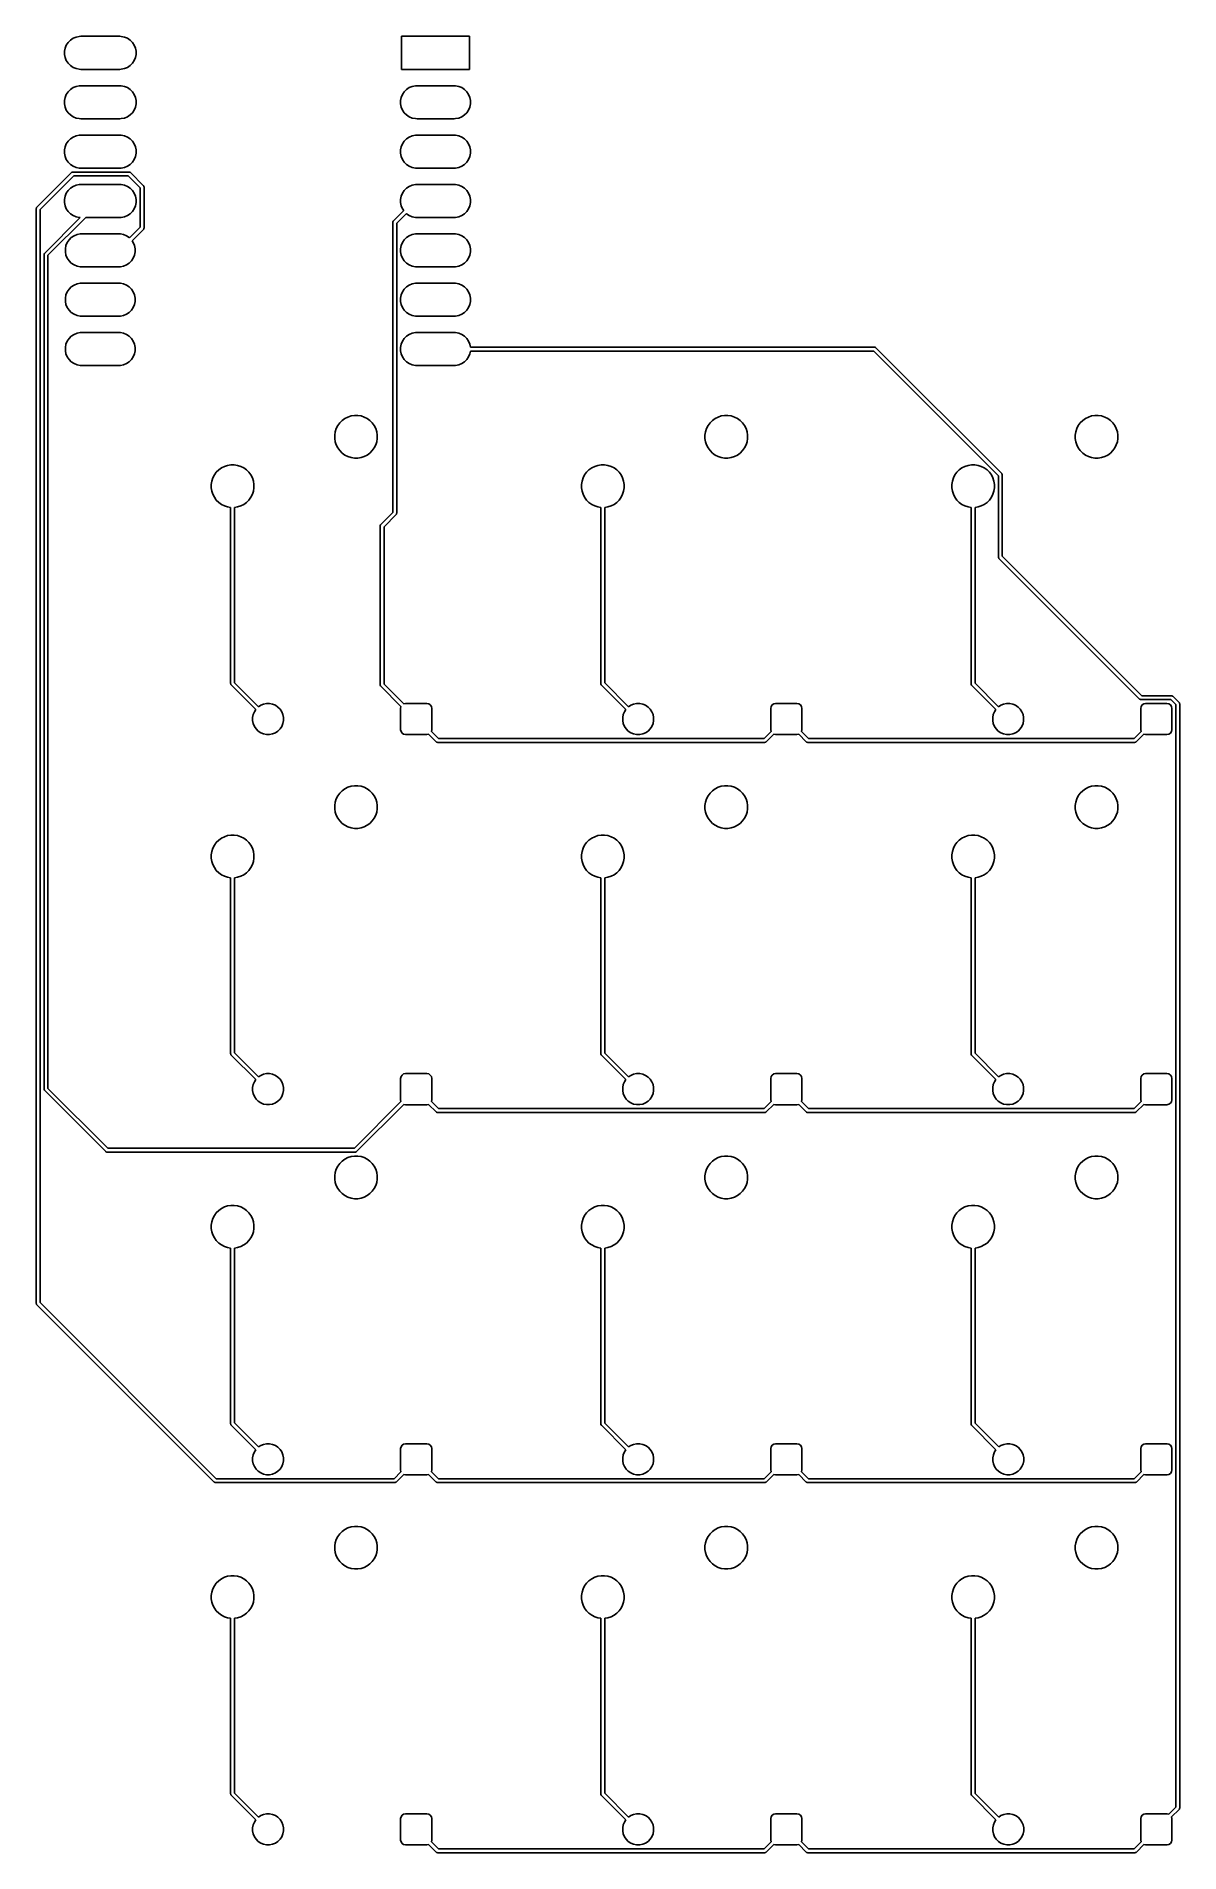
# Model space of a CAD drawing. Header units: millimetres. Extents: x 0.7 to 59.5, y -97.4 to -3.9.
import ezdxf

# ---------------------------------------------------------------- set-up
doc = ezdxf.new("R2010")
doc.units = ezdxf.units.MM
doc.layers.add('B.Cu', color=153, linetype='CONTINUOUS', true_color=0x4d7fc4)

msp = doc.modelspace()

# ---------------------------------------------------------------- linework, layer by layer
at = {"layer": 'B.Cu', "linetype": 'CONTINUOUS'}
for p, q in [((2.136093, -4.684685), (2.168601, -4.521258)), ((2.168601, -4.521258), (2.232367, -4.367313)), ((2.232367, -4.367313), (2.324941, -4.228766)), ((2.324941, -4.228766), (2.442766, -4.110941)), ((2.442766, -4.110941), (2.581313, -4.018367)), ((2.581313, -4.018367), (2.735258, -3.954601)), ((2.735258, -3.954601), (2.898685, -3.922093)), ((2.898685, -3.922093), (2.982, -3.918)), ((2.982, -3.918), (4.982, -3.918)), ((4.982, -3.918), (5.065315, -3.922093)), ((5.065315, -3.922093), (5.228742, -3.954601)), ((5.228742, -3.954601), (5.382687, -4.018367)), ((5.382687, -4.018367), (5.521234, -4.110941)), ((5.521234, -4.110941), (5.639059, -4.228766)), ((5.639059, -4.228766), (5.731633, -4.367313)), ((5.731633, -4.367313), (5.795399, -4.521258)), ((5.795399, -4.521258), (5.827907, -4.684685)), ((19.482, -5.618), (19.482, -3.918)), ((19.482, -3.918), (22.982, -3.918)), ((22.982, -3.918), (22.982, -5.618)), ((2.136093, -4.851315), (2.136093, -4.684685)), ((2.168601, -5.014742), (2.136093, -4.851315)), ((2.232367, -5.168687), (2.168601, -5.014742)), ((2.324941, -5.307234), (2.232367, -5.168687)), ((2.442766, -5.425059), (2.324941, -5.307234)), ((2.581313, -5.517633), (2.442766, -5.425059)), ((2.735258, -5.581399), (2.581313, -5.517633)), ((2.898685, -5.613907), (2.735258, -5.581399)), ((5.228742, -5.581399), (5.065315, -5.613907)), ((5.382687, -5.517633), (5.228742, -5.581399)), ((5.521234, -5.425059), (5.382687, -5.517633)), ((5.639059, -5.307234), (5.521234, -5.425059)), ((5.731633, -5.168687), (5.639059, -5.307234)), ((5.795399, -5.014742), (5.731633, -5.168687)), ((5.827907, -4.851315), (5.795399, -5.014742)), ((5.827907, -4.684685), (5.827907, -4.851315)), ((2.581313, -6.558367), (2.735258, -6.494601)), ((2.735258, -6.494601), (2.898685, -6.462093)), ((2.982, -5.618), (2.898685, -5.613907)), ((2.898685, -6.462093), (2.982, -6.458)), ((4.982, -5.618), (2.982, -5.618)), ((2.982, -6.458), (4.982, -6.458)), ((5.065315, -5.613907), (4.982, -5.618)), ((4.982, -6.458), (5.065315, -6.462093)), ((5.065315, -6.462093), (5.228742, -6.494601)), ((5.228742, -6.494601), (5.382687, -6.558367)), ((22.982, -5.618), (19.482, -5.618)), ((19.881313, -6.558367), (20.035258, -6.494601)), ((20.035258, -6.494601), (20.198685, -6.462093)), ((20.198685, -6.462093), (20.282, -6.458)), ((20.282, -6.458), (22.182, -6.458)), ((22.182, -6.458), (22.265315, -6.462093)), ((22.265315, -6.462093), (22.428742, -6.494601)), ((22.428742, -6.494601), (22.582687, -6.558367)), ((2.136093, -7.224685), (2.168601, -7.061258)), ((2.136093, -7.391315), (2.136093, -7.224685)), ((2.168601, -7.554742), (2.136093, -7.391315)), ((2.168601, -7.061258), (2.232367, -6.907313)), ((2.232367, -6.907313), (2.324941, -6.768766)), ((2.324941, -6.768766), (2.442766, -6.650941)), ((2.442766, -6.650941), (2.581313, -6.558367)), ((5.382687, -6.558367), (5.521234, -6.650941)), ((5.521234, -6.650941), (5.639059, -6.768766)), ((5.639059, -6.768766), (5.731633, -6.907313)), ((5.731633, -6.907313), (5.795399, -7.061258)), ((5.795399, -7.061258), (5.827907, -7.224685)), ((5.827907, -7.391315), (5.795399, -7.554742)), ((5.827907, -7.224685), (5.827907, -7.391315)), ((19.436093, -7.224685), (19.468601, -7.061258)), ((19.436093, -7.391315), (19.436093, -7.224685)), ((19.468601, -7.554742), (19.436093, -7.391315)), ((19.468601, -7.061258), (19.532367, -6.907313)), ((19.532367, -6.907313), (19.624941, -6.768766)), ((19.624941, -6.768766), (19.742766, -6.650941)), ((19.742766, -6.650941), (19.881313, -6.558367)), ((22.582687, -6.558367), (22.721234, -6.650941)), ((22.721234, -6.650941), (22.839059, -6.768766)), ((22.839059, -6.768766), (22.931633, -6.907313)), ((22.931633, -6.907313), (22.995399, -7.061258)), ((22.995399, -7.061258), (23.027907, -7.224685)), ((23.027907, -7.391315), (22.995399, -7.554742)), ((23.027907, -7.224685), (23.027907, -7.391315)), ((2.232367, -7.708687), (2.168601, -7.554742)), ((2.324941, -7.847234), (2.232367, -7.708687)), ((2.442766, -7.965059), (2.324941, -7.847234)), ((2.581313, -8.057633), (2.442766, -7.965059)), ((2.735258, -8.121399), (2.581313, -8.057633)), ((2.898685, -8.153907), (2.735258, -8.121399)), ((2.982, -8.158), (2.898685, -8.153907)), ((4.982, -8.158), (2.982, -8.158)), ((5.065315, -8.153907), (4.982, -8.158)), ((5.228742, -8.121399), (5.065315, -8.153907)), ((5.382687, -8.057633), (5.228742, -8.121399)), ((5.521234, -7.965059), (5.382687, -8.057633)), ((5.639059, -7.847234), (5.521234, -7.965059)), ((5.731633, -7.708687), (5.639059, -7.847234)), ((5.795399, -7.554742), (5.731633, -7.708687)), ((19.532367, -7.708687), (19.468601, -7.554742)), ((19.624941, -7.847234), (19.532367, -7.708687)), ((19.742766, -7.965059), (19.624941, -7.847234)), ((19.881313, -8.057633), (19.742766, -7.965059)), ((20.035258, -8.121399), (19.881313, -8.057633)), ((20.198685, -8.153907), (20.035258, -8.121399)), ((20.282, -8.158), (20.198685, -8.153907)), ((22.182, -8.158), (20.282, -8.158)), ((22.265315, -8.153907), (22.182, -8.158)), ((22.428742, -8.121399), (22.265315, -8.153907)), ((22.582687, -8.057633), (22.428742, -8.121399)), ((22.721234, -7.965059), (22.582687, -8.057633)), ((22.839059, -7.847234), (22.721234, -7.965059)), ((22.931633, -7.708687), (22.839059, -7.847234)), ((22.995399, -7.554742), (22.931633, -7.708687)), ((2.232367, -9.447313), (2.324941, -9.308766)), ((2.324941, -9.308766), (2.442766, -9.190941)), ((2.442766, -9.190941), (2.581313, -9.098367)), ((2.581313, -9.098367), (2.735258, -9.034601)), ((2.735258, -9.034601), (2.898685, -9.002093)), ((2.898685, -9.002093), (2.982, -8.998)), ((2.982, -8.998), (4.982, -8.998)), ((4.982, -8.998), (5.065315, -9.002093)), ((5.065315, -9.002093), (5.228742, -9.034601)), ((5.228742, -9.034601), (5.382687, -9.098367)), ((5.382687, -9.098367), (5.521234, -9.190941)), ((5.521234, -9.190941), (5.639059, -9.308766)), ((5.639059, -9.308766), (5.731633, -9.447313)), ((19.532367, -9.447313), (19.624941, -9.308766)), ((19.624941, -9.308766), (19.742766, -9.190941)), ((19.742766, -9.190941), (19.881313, -9.098367)), ((19.881313, -9.098367), (20.035258, -9.034601)), ((20.035258, -9.034601), (20.198685, -9.002093)), ((20.198685, -9.002093), (20.282, -8.998)), ((20.282, -8.998), (22.182, -8.998)), ((22.182, -8.998), (22.265315, -9.002093)), ((22.265315, -9.002093), (22.428742, -9.034601)), ((22.428742, -9.034601), (22.582687, -9.098367)), ((22.582687, -9.098367), (22.721234, -9.190941)), ((22.721234, -9.190941), (22.839059, -9.308766)), ((22.839059, -9.308766), (22.931633, -9.447313)), ((2.136093, -9.764685), (2.168601, -9.601258)), ((2.136093, -9.931315), (2.136093, -9.764685)), ((2.168601, -10.094742), (2.136093, -9.931315)), ((2.168601, -9.601258), (2.232367, -9.447313)), ((2.232367, -10.248687), (2.168601, -10.094742)), ((2.324941, -10.387234), (2.232367, -10.248687)), ((5.731633, -10.248687), (5.639059, -10.387234)), ((5.731633, -9.447313), (5.795399, -9.601258)), ((5.795399, -10.094742), (5.731633, -10.248687)), ((5.795399, -9.601258), (5.827907, -9.764685)), ((5.827907, -9.931315), (5.795399, -10.094742)), ((5.827907, -9.764685), (5.827907, -9.931315)), ((19.436093, -9.764685), (19.468601, -9.601258)), ((19.436093, -9.931315), (19.436093, -9.764685)), ((19.468601, -10.094742), (19.436093, -9.931315)), ((19.468601, -9.601258), (19.532367, -9.447313)), ((19.532367, -10.248687), (19.468601, -10.094742)), ((19.624941, -10.387234), (19.532367, -10.248687)), ((22.931633, -10.248687), (22.839059, -10.387234)), ((22.931633, -9.447313), (22.995399, -9.601258)), ((22.995399, -10.094742), (22.931633, -10.248687)), ((22.995399, -9.601258), (23.027907, -9.764685)), ((23.027907, -9.931315), (22.995399, -10.094742)), ((23.027907, -9.764685), (23.027907, -9.931315)), ((0.721289, -12.713289), (2.507289, -10.92729)), ((2.619421, -11.098), (0.892, -12.825421)), ((2.442766, -10.505059), (2.324941, -10.387234)), ((2.581313, -10.597633), (2.442766, -10.505059)), ((2.507289, -10.92729), (2.522442, -10.914853)), ((2.522442, -10.914853), (2.533, -10.910479)), ((2.533, -10.910479), (2.558491, -10.899921)), ((2.558491, -10.899921), (2.578, -10.898)), ((2.578, -10.898), (5.458346, -10.898)), ((2.735258, -10.661399), (2.581313, -10.597633)), ((5.416924, -11.098), (2.619421, -11.098)), ((2.898685, -10.693907), (2.735258, -10.661399)), ((2.982, -10.698), (2.898685, -10.693907)), ((4.982, -10.698), (2.982, -10.698)), ((5.065315, -10.693907), (4.982, -10.698)), ((5.228742, -10.661399), (5.065315, -10.693907)), ((5.382687, -10.597633), (5.228742, -10.661399)), ((5.521234, -10.505059), (5.382687, -10.597633)), ((6.032, -11.713075), (5.416924, -11.098)), ((5.458346, -10.898), (5.477855, -10.899921)), ((5.477855, -10.899921), (5.513903, -10.914853)), ((5.513903, -10.914853), (5.529057, -10.927289)), ((5.639059, -10.387234), (5.521234, -10.505059)), ((5.529057, -10.927289), (6.202711, -11.600944)), ((19.742766, -10.505059), (19.624941, -10.387234)), ((19.881313, -10.597633), (19.742766, -10.505059)), ((20.035258, -10.661399), (19.881313, -10.597633)), ((20.198685, -10.693907), (20.035258, -10.661399)), ((20.282, -10.698), (20.198685, -10.693907)), ((22.182, -10.698), (20.282, -10.698)), ((22.265315, -10.693907), (22.182, -10.698)), ((22.428742, -10.661399), (22.265315, -10.693907)), ((22.582687, -10.597633), (22.428742, -10.661399)), ((22.721234, -10.505059), (22.582687, -10.597633)), ((22.839059, -10.387234), (22.721234, -10.505059)), ((2.136093, -12.304685), (2.168601, -12.141258)), ((2.168601, -12.141258), (2.232367, -11.987313)), ((2.232367, -11.987313), (2.324941, -11.848766)), ((2.324941, -11.848766), (2.442766, -11.730941)), ((2.442766, -11.730941), (2.581313, -11.638367)), ((2.581313, -11.638367), (2.735258, -11.574601)), ((2.735258, -11.574601), (2.898685, -11.542093)), ((2.898685, -11.542093), (2.982, -11.538)), ((2.982, -11.538), (4.982, -11.538)), ((4.982, -11.538), (5.065315, -11.542093)), ((5.065315, -11.542093), (5.228742, -11.574601)), ((5.228742, -11.574601), (5.382687, -11.638367)), ((5.382687, -11.638367), (5.521234, -11.730941)), ((5.521234, -11.730941), (5.639059, -11.848766)), ((5.639059, -11.848766), (5.731633, -11.987313)), ((5.731633, -11.987313), (5.795399, -12.141258)), ((5.795399, -12.141258), (5.827907, -12.304685)), ((6.032, -13.736578), (6.032, -11.713075)), ((6.202711, -11.600944), (6.215148, -11.616097)), ((6.215148, -11.616097), (6.224372, -11.638367)), ((6.224372, -11.638367), (6.230079, -11.652145)), ((6.230079, -11.652145), (6.232, -11.671654)), ((6.232, -11.671654), (6.232, -13.778)), ((19.436093, -12.304685), (19.468601, -12.141258)), ((19.468601, -12.141258), (19.532367, -11.987313)), ((19.532367, -11.987313), (19.624941, -11.848766)), ((19.624941, -11.848766), (19.742766, -11.730941)), ((19.742766, -11.730941), (19.881313, -11.638367)), ((19.881313, -11.638367), (20.035258, -11.574601)), ((20.035258, -11.574601), (20.198685, -11.542093)), ((20.198685, -11.542093), (20.282, -11.538)), ((20.282, -11.538), (22.182, -11.538)), ((22.182, -11.538), (22.265315, -11.542093)), ((22.265315, -11.542093), (22.428742, -11.574601)), ((22.428742, -11.574601), (22.582687, -11.638367)), ((22.582687, -11.638367), (22.721234, -11.730941)), ((22.721234, -11.730941), (22.839059, -11.848766)), ((22.839059, -11.848766), (22.931633, -11.987313)), ((22.931633, -11.987313), (22.995399, -12.141258)), ((22.995399, -12.141258), (23.027907, -12.304685)), ((0.692, -12.784), (0.693921, -12.764491)), ((0.692, -69.104), (0.692, -12.784)), ((0.693921, -12.764491), (0.708853, -12.728443)), ((0.708853, -12.728443), (0.721289, -12.713289)), ((0.892, -12.825421), (0.892, -69.062578)), ((2.136093, -12.471315), (2.136093, -12.304685)), ((2.168601, -12.634742), (2.136093, -12.471315)), ((2.232367, -12.788687), (2.168601, -12.634742)), ((2.324941, -12.927234), (2.232367, -12.788687)), ((2.442766, -13.045059), (2.324941, -12.927234)), ((2.581313, -13.137633), (2.442766, -13.045059)), ((5.521234, -13.045059), (5.382687, -13.137633)), ((5.639059, -12.927234), (5.521234, -13.045059)), ((5.731633, -12.788687), (5.639059, -12.927234)), ((5.795399, -12.634742), (5.731633, -12.788687)), ((5.827907, -12.471315), (5.795399, -12.634742)), ((5.827907, -12.304685), (5.827907, -12.471315)), ((19.061289, -13.417289), (19.595462, -12.883115)), ((19.729564, -13.031857), (19.232, -13.529422)), ((19.436093, -12.471315), (19.436093, -12.304685)), ((19.468601, -12.634742), (19.436093, -12.471315)), ((19.532367, -12.788687), (19.468601, -12.634742)), ((19.595462, -12.883115), (19.532367, -12.788687)), ((19.742766, -13.045059), (19.729564, -13.031857)), ((19.881313, -13.137633), (19.742766, -13.045059)), ((22.721234, -13.045059), (22.582687, -13.137633)), ((22.839059, -12.927234), (22.721234, -13.045059)), ((22.931633, -12.788687), (22.839059, -12.927234)), ((22.995399, -12.634742), (22.931633, -12.788687)), ((23.027907, -12.471315), (22.995399, -12.634742)), ((23.027907, -12.304685), (23.027907, -12.471315)), ((1.121289, -15.070943), (2.955532, -13.236699)), ((3.237076, -13.238), (1.292, -15.183076)), ((2.735258, -13.201399), (2.581313, -13.137633)), ((2.898685, -13.233907), (2.735258, -13.201399)), ((2.955532, -13.236699), (2.898685, -13.233907)), ((4.982, -13.238), (3.237076, -13.238)), ((5.065315, -13.233907), (4.982, -13.238)), ((5.228742, -13.201399), (5.065315, -13.233907)), ((5.382687, -13.137633), (5.228742, -13.201399)), ((5.484435, -14.284142), (6.032, -13.736578)), ((6.202711, -13.84871), (5.618537, -14.432883)), ((6.215148, -13.833557), (6.202711, -13.84871)), ((6.230079, -13.797509), (6.215148, -13.833557)), ((6.232, -13.778), (6.230079, -13.797509)), ((19.032, -13.488), (19.033921, -13.468491)), ((19.032, -28.40839), (19.032, -13.488)), ((19.033921, -13.468491), (19.048853, -13.432443)), ((19.048853, -13.432443), (19.061289, -13.417289)), ((19.232, -13.529422), (19.232, -28.449812)), ((20.035258, -13.201399), (19.881313, -13.137633)), ((20.198685, -13.233907), (20.035258, -13.201399)), ((20.282, -13.238), (20.198685, -13.233907)), ((22.182, -13.238), (20.282, -13.238)), ((22.265315, -13.233907), (22.182, -13.238)), ((22.428742, -13.201399), (22.265315, -13.233907)), ((22.582687, -13.137633), (22.428742, -13.201399)), ((2.186093, -14.844685), (2.218601, -14.681258)), ((2.186093, -15.011315), (2.186093, -14.844685)), ((2.218601, -14.681258), (2.282367, -14.527313)), ((2.282367, -14.527313), (2.374941, -14.388766)), ((2.374941, -14.388766), (2.492766, -14.270941)), ((2.492766, -14.270941), (2.631313, -14.178367)), ((2.631313, -14.178367), (2.785258, -14.114601)), ((2.785258, -14.114601), (2.948685, -14.082093)), ((2.948685, -14.082093), (3.032, -14.078)), ((3.032, -14.078), (4.932, -14.078)), ((4.932, -14.078), (5.015315, -14.082093)), ((5.015315, -14.082093), (5.178742, -14.114601)), ((5.178742, -14.114601), (5.332687, -14.178367)), ((5.332687, -14.178367), (5.471234, -14.270941)), ((5.471234, -14.270941), (5.484435, -14.284142)), ((5.618537, -14.432883), (5.681633, -14.527313)), ((5.681633, -14.527313), (5.745399, -14.681258)), ((5.745399, -14.681258), (5.777907, -14.844685)), ((5.777907, -14.844685), (5.777907, -15.011315)), ((19.436093, -14.844685), (19.468601, -14.681258)), ((19.436093, -15.011315), (19.436093, -14.844685)), ((19.468601, -14.681258), (19.532367, -14.527313)), ((19.532367, -14.527313), (19.624941, -14.388766)), ((19.624941, -14.388766), (19.742766, -14.270941)), ((19.742766, -14.270941), (19.881313, -14.178367)), ((19.881313, -14.178367), (20.035258, -14.114601)), ((20.035258, -14.114601), (20.198685, -14.082093)), ((20.198685, -14.082093), (20.282, -14.078)), ((20.282, -14.078), (22.182, -14.078)), ((22.182, -14.078), (22.265315, -14.082093)), ((22.265315, -14.082093), (22.428742, -14.114601)), ((22.428742, -14.114601), (22.582687, -14.178367)), ((22.582687, -14.178367), (22.721234, -14.270941)), ((22.721234, -14.270941), (22.839059, -14.388766)), ((22.839059, -14.388766), (22.931633, -14.527313)), ((22.931633, -14.527313), (22.995399, -14.681258)), ((22.995399, -14.681258), (23.027907, -14.844685)), ((23.027907, -14.844685), (23.027907, -15.011315)), ((1.092, -15.141654), (1.093921, -15.122145)), ((1.092, -58.08), (1.092, -15.141654)), ((1.093921, -15.122145), (1.108853, -15.086097)), ((1.108853, -15.086097), (1.121289, -15.070943)), ((1.292, -15.183076), (1.292, -58.038578)), ((2.218601, -15.174742), (2.186093, -15.011315)), ((2.282367, -15.328687), (2.218601, -15.174742)), ((2.374941, -15.467234), (2.282367, -15.328687)), ((2.492766, -15.585059), (2.374941, -15.467234)), ((2.631313, -15.677633), (2.492766, -15.585059)), ((2.785258, -15.741399), (2.631313, -15.677633)), ((2.948685, -15.773907), (2.785258, -15.741399)), ((3.032, -15.778), (2.948685, -15.773907)), ((4.932, -15.778), (3.032, -15.778)), ((5.015315, -15.773907), (4.932, -15.778)), ((5.178742, -15.741399), (5.015315, -15.773907)), ((5.332687, -15.677633), (5.178742, -15.741399)), ((5.471234, -15.585059), (5.332687, -15.677633)), ((5.589059, -15.467234), (5.471234, -15.585059)), ((5.681633, -15.328687), (5.589059, -15.467234)), ((5.745399, -15.174742), (5.681633, -15.328687)), ((5.777907, -15.011315), (5.745399, -15.174742)), ((19.468601, -15.174742), (19.436093, -15.011315)), ((19.532367, -15.328687), (19.468601, -15.174742)), ((19.624941, -15.467234), (19.532367, -15.328687)), ((19.742766, -15.585059), (19.624941, -15.467234)), ((19.881313, -15.677633), (19.742766, -15.585059)), ((20.035258, -15.741399), (19.881313, -15.677633)), ((20.198685, -15.773907), (20.035258, -15.741399)), ((20.282, -15.778), (20.198685, -15.773907)), ((22.182, -15.778), (20.282, -15.778)), ((22.265315, -15.773907), (22.182, -15.778)), ((22.428742, -15.741399), (22.265315, -15.773907)), ((22.582687, -15.677633), (22.428742, -15.741399)), ((22.721234, -15.585059), (22.582687, -15.677633)), ((22.839059, -15.467234), (22.721234, -15.585059)), ((22.931633, -15.328687), (22.839059, -15.467234)), ((22.995399, -15.174742), (22.931633, -15.328687)), ((23.027907, -15.011315), (22.995399, -15.174742)), ((2.374941, -16.928766), (2.492766, -16.810941)), ((2.492766, -16.810941), (2.631313, -16.718367)), ((2.631313, -16.718367), (2.785258, -16.654601)), ((2.785258, -16.654601), (2.948685, -16.622093)), ((2.948685, -16.622093), (3.032, -16.618)), ((3.032, -16.618), (4.932, -16.618)), ((4.932, -16.618), (5.015315, -16.622093)), ((5.015315, -16.622093), (5.178742, -16.654601)), ((5.178742, -16.654601), (5.332687, -16.718367)), ((5.332687, -16.718367), (5.471234, -16.810941)), ((5.471234, -16.810941), (5.589059, -16.928766)), ((19.624941, -16.928766), (19.742766, -16.810941)), ((19.742766, -16.810941), (19.881313, -16.718367)), ((19.881313, -16.718367), (20.035258, -16.654601)), ((20.035258, -16.654601), (20.198685, -16.622093)), ((20.198685, -16.622093), (20.282, -16.618)), ((20.282, -16.618), (22.182, -16.618)), ((22.182, -16.618), (22.265315, -16.622093)), ((22.265315, -16.622093), (22.428742, -16.654601)), ((22.428742, -16.654601), (22.582687, -16.718367)), ((22.582687, -16.718367), (22.721234, -16.810941)), ((22.721234, -16.810941), (22.839059, -16.928766)), ((2.186093, -17.384685), (2.218601, -17.221258)), ((2.186093, -17.551315), (2.186093, -17.384685)), ((2.218601, -17.714742), (2.186093, -17.551315)), ((2.218601, -17.221258), (2.282367, -17.067313)), ((2.282367, -17.868687), (2.218601, -17.714742)), ((2.282367, -17.067313), (2.374941, -16.928766)), ((5.589059, -16.928766), (5.681633, -17.067313)), ((5.681633, -17.067313), (5.745399, -17.221258)), ((5.745399, -17.714742), (5.681633, -17.868687)), ((5.745399, -17.221258), (5.777907, -17.384685)), ((5.777907, -17.551315), (5.745399, -17.714742)), ((5.777907, -17.384685), (5.777907, -17.551315)), ((19.436093, -17.384685), (19.468601, -17.221258)), ((19.436093, -17.551315), (19.436093, -17.384685)), ((19.468601, -17.714742), (19.436093, -17.551315)), ((19.468601, -17.221258), (19.532367, -17.067313)), ((19.532367, -17.868687), (19.468601, -17.714742)), ((19.532367, -17.067313), (19.624941, -16.928766)), ((22.839059, -16.928766), (22.931633, -17.067313)), ((22.931633, -17.067313), (22.995399, -17.221258)), ((22.995399, -17.714742), (22.931633, -17.868687)), ((22.995399, -17.221258), (23.027907, -17.384685)), ((23.027907, -17.551315), (22.995399, -17.714742)), ((23.027907, -17.384685), (23.027907, -17.551315)), ((2.374941, -18.007234), (2.282367, -17.868687)), ((2.492766, -18.125059), (2.374941, -18.007234)), ((2.631313, -18.217633), (2.492766, -18.125059)), ((2.785258, -18.281399), (2.631313, -18.217633)), ((2.948685, -18.313907), (2.785258, -18.281399)), ((3.032, -18.318), (2.948685, -18.313907)), ((4.932, -18.318), (3.032, -18.318)), ((5.015315, -18.313907), (4.932, -18.318)), ((5.178742, -18.281399), (5.015315, -18.313907)), ((5.332687, -18.217633), (5.178742, -18.281399)), ((5.471234, -18.125059), (5.332687, -18.217633)), ((5.589059, -18.007234), (5.471234, -18.125059)), ((5.681633, -17.868687), (5.589059, -18.007234)), ((19.624941, -18.007234), (19.532367, -17.868687)), ((19.742766, -18.125059), (19.624941, -18.007234)), ((19.881313, -18.217633), (19.742766, -18.125059)), ((20.035258, -18.281399), (19.881313, -18.217633)), ((20.198685, -18.313907), (20.035258, -18.281399)), ((20.282, -18.318), (20.198685, -18.313907)), ((22.182, -18.318), (20.282, -18.318)), ((22.265315, -18.313907), (22.182, -18.318)), ((22.428742, -18.281399), (22.265315, -18.313907)), ((22.582687, -18.217633), (22.428742, -18.281399)), ((22.721234, -18.125059), (22.582687, -18.217633)), ((22.839059, -18.007234), (22.721234, -18.125059)), ((22.931633, -17.868687), (22.839059, -18.007234)), ((2.218601, -19.761258), (2.282367, -19.607313)), ((2.282367, -19.607313), (2.374941, -19.468766)), ((2.374941, -19.468766), (2.492766, -19.350941)), ((2.492766, -19.350941), (2.631313, -19.258367)), ((2.631313, -19.258367), (2.785258, -19.194601)), ((2.785258, -19.194601), (2.948685, -19.162093)), ((2.948685, -19.162093), (3.032, -19.158)), ((3.032, -19.158), (4.932, -19.158)), ((4.932, -19.158), (5.015315, -19.162093)), ((5.015315, -19.162093), (5.178742, -19.194601)), ((5.178742, -19.194601), (5.332687, -19.258367)), ((5.332687, -19.258367), (5.471234, -19.350941)), ((5.471234, -19.350941), (5.589059, -19.468766)), ((5.589059, -19.468766), (5.681633, -19.607313)), ((5.681633, -19.607313), (5.745399, -19.761258)), ((19.468601, -19.761258), (19.532367, -19.607313)), ((19.532367, -19.607313), (19.624941, -19.468766)), ((19.624941, -19.468766), (19.742766, -19.350941)), ((19.742766, -19.350941), (19.881313, -19.258367)), ((19.881313, -19.258367), (20.035258, -19.194601)), ((20.035258, -19.194601), (20.198685, -19.162093)), ((20.198685, -19.162093), (20.282, -19.158)), ((20.282, -19.158), (22.182, -19.158)), ((22.182, -19.158), (22.265315, -19.162093)), ((22.265315, -19.162093), (22.428742, -19.194601)), ((22.428742, -19.194601), (22.582687, -19.258367)), ((22.582687, -19.258367), (22.721234, -19.350941)), ((22.721234, -19.350941), (22.839059, -19.468766)), ((22.839059, -19.468766), (22.931633, -19.607313)), ((22.931633, -19.607313), (22.995399, -19.761258)), ((2.186093, -19.924685), (2.218601, -19.761258)), ((2.186093, -20.091315), (2.186093, -19.924685)), ((2.218601, -20.254742), (2.186093, -20.091315)), ((2.282367, -20.408687), (2.218601, -20.254742)), ((2.374941, -20.547234), (2.282367, -20.408687)), ((2.492766, -20.665059), (2.374941, -20.547234)), ((5.589059, -20.547234), (5.471234, -20.665059)), ((5.681633, -20.408687), (5.589059, -20.547234)), ((5.745399, -20.254742), (5.681633, -20.408687)), ((5.745399, -19.761258), (5.777907, -19.924685)), ((5.777907, -20.091315), (5.745399, -20.254742)), ((5.777907, -19.924685), (5.777907, -20.091315)), ((19.436093, -19.924685), (19.468601, -19.761258)), ((19.436093, -20.091315), (19.436093, -19.924685)), ((19.468601, -20.254742), (19.436093, -20.091315)), ((19.532367, -20.408687), (19.468601, -20.254742)), ((19.624941, -20.547234), (19.532367, -20.408687)), ((19.742766, -20.665059), (19.624941, -20.547234)), ((22.839059, -20.547234), (22.721234, -20.665059)), ((22.931633, -20.408687), (22.839059, -20.547234)), ((22.995399, -20.254742), (22.931633, -20.408687)), ((22.995399, -19.761258), (23.024588, -19.908)), ((23.024588, -20.108), (22.995399, -20.254742)), ((23.024588, -19.908), (43.818363, -19.908)), ((43.776941, -20.108), (23.024588, -20.108)), ((50.189666, -26.520724), (43.776941, -20.108)), ((43.818363, -19.908), (43.837872, -19.909921)), ((43.837872, -19.909921), (43.87392, -19.924853)), ((43.87392, -19.924853), (43.889074, -19.937289)), ((43.889074, -19.937289), (50.360376, -26.408592)), ((2.631313, -20.757633), (2.492766, -20.665059)), ((2.785258, -20.821399), (2.631313, -20.757633)), ((2.948685, -20.853907), (2.785258, -20.821399)), ((3.032, -20.858), (2.948685, -20.853907)), ((4.932, -20.858), (3.032, -20.858)), ((5.015315, -20.853907), (4.932, -20.858)), ((5.178742, -20.821399), (5.015315, -20.853907)), ((5.332687, -20.757633), (5.178742, -20.821399)), ((5.471234, -20.665059), (5.332687, -20.757633)), ((19.881313, -20.757633), (19.742766, -20.665059)), ((20.035258, -20.821399), (19.881313, -20.757633)), ((20.198685, -20.853907), (20.035258, -20.821399)), ((20.282, -20.858), (20.198685, -20.853907)), ((22.182, -20.858), (20.282, -20.858)), ((22.265315, -20.853907), (22.182, -20.858)), ((22.428742, -20.821399), (22.265315, -20.853907)), ((22.582687, -20.757633), (22.428742, -20.821399)), ((22.721234, -20.665059), (22.582687, -20.757633)), ((16.043057, -24.432897), (16.070059, -24.262412)), ((16.070059, -24.262412), (16.123399, -24.09825)), ((16.123399, -24.09825), (16.201762, -23.944454)), ((16.201762, -23.944454), (16.303219, -23.804809)), ((16.303219, -23.804809), (16.425273, -23.682755)), ((16.425273, -23.682755), (16.564918, -23.581298)), ((16.564918, -23.581298), (16.718714, -23.502935)), ((16.718714, -23.502935), (16.882876, -23.449595)), ((16.882876, -23.449595), (17.053361, -23.422593)), ((17.053361, -23.422593), (17.225971, -23.422593)), ((17.225971, -23.422593), (17.396456, -23.449595)), ((17.396456, -23.449595), (17.560618, -23.502935)), ((17.560618, -23.502935), (17.714414, -23.581298)), ((17.714414, -23.581298), (17.854059, -23.682755)), ((17.854059, -23.682755), (17.976113, -23.804809)), ((17.976113, -23.804809), (18.07757, -23.944454)), ((18.07757, -23.944454), (18.155933, -24.09825)), ((18.155933, -24.09825), (18.209273, -24.262412)), ((18.209273, -24.262412), (18.236275, -24.432897)), ((35.093057, -24.432897), (35.120059, -24.262412)), ((35.120059, -24.262412), (35.173399, -24.09825)), ((35.173399, -24.09825), (35.251762, -23.944454)), ((35.251762, -23.944454), (35.353219, -23.804809)), ((35.353219, -23.804809), (35.475273, -23.682755)), ((35.475273, -23.682755), (35.614918, -23.581298)), ((35.614918, -23.581298), (35.768714, -23.502935)), ((35.768714, -23.502935), (35.932876, -23.449595)), ((35.932876, -23.449595), (36.103361, -23.422593)), ((36.103361, -23.422593), (36.275971, -23.422593)), ((36.275971, -23.422593), (36.446456, -23.449595)), ((36.446456, -23.449595), (36.610618, -23.502935)), ((36.610618, -23.502935), (36.764414, -23.581298)), ((36.764414, -23.581298), (36.904059, -23.682755)), ((36.904059, -23.682755), (37.026113, -23.804809)), ((37.026113, -23.804809), (37.12757, -23.944454)), ((37.12757, -23.944454), (37.205933, -24.09825)), ((37.205933, -24.09825), (37.259273, -24.262412)), ((37.259273, -24.262412), (37.286275, -24.432897)), ((54.143057, -24.432897), (54.170059, -24.262412)), ((54.170059, -24.262412), (54.223399, -24.09825)), ((54.223399, -24.09825), (54.301762, -23.944454)), ((54.301762, -23.944454), (54.403219, -23.804809)), ((54.403219, -23.804809), (54.525273, -23.682755)), ((54.525273, -23.682755), (54.664918, -23.581298)), ((54.664918, -23.581298), (54.818714, -23.502935)), ((54.818714, -23.502935), (54.982876, -23.449595)), ((54.982876, -23.449595), (55.153361, -23.422593)), ((55.153361, -23.422593), (55.325971, -23.422593)), ((55.325971, -23.422593), (55.496456, -23.449595)), ((55.496456, -23.449595), (55.660618, -23.502935)), ((55.660618, -23.502935), (55.814414, -23.581298)), ((55.814414, -23.581298), (55.954059, -23.682755)), ((55.954059, -23.682755), (56.076113, -23.804809)), ((56.076113, -23.804809), (56.17757, -23.944454)), ((56.17757, -23.944454), (56.255933, -24.09825)), ((56.255933, -24.09825), (56.309273, -24.262412)), ((56.309273, -24.262412), (56.336275, -24.432897)), ((16.043057, -24.605507), (16.043057, -24.432897)), ((16.070059, -24.775992), (16.043057, -24.605507)), ((16.123399, -24.940154), (16.070059, -24.775992)), ((16.201762, -25.09395), (16.123399, -24.940154)), ((16.303219, -25.233595), (16.201762, -25.09395)), ((18.07757, -25.09395), (17.976113, -25.233595)), ((18.155933, -24.940154), (18.07757, -25.09395)), ((18.209273, -24.775992), (18.155933, -24.940154)), ((18.236275, -24.605507), (18.209273, -24.775992)), ((18.236275, -24.432897), (18.236275, -24.605507)), ((35.093057, -24.605507), (35.093057, -24.432897)), ((35.120059, -24.775992), (35.093057, -24.605507)), ((35.173399, -24.940154), (35.120059, -24.775992)), ((35.251762, -25.09395), (35.173399, -24.940154)), ((35.353219, -25.233595), (35.251762, -25.09395)), ((37.12757, -25.09395), (37.026113, -25.233595)), ((37.205933, -24.940154), (37.12757, -25.09395)), ((37.259273, -24.775992), (37.205933, -24.940154)), ((37.286275, -24.605507), (37.259273, -24.775992)), ((37.286275, -24.432897), (37.286275, -24.605507)), ((54.143057, -24.605507), (54.143057, -24.432897)), ((54.170059, -24.775992), (54.143057, -24.605507)), ((54.223399, -24.940154), (54.170059, -24.775992)), ((54.301762, -25.09395), (54.223399, -24.940154)), ((54.403219, -25.233595), (54.301762, -25.09395)), ((56.17757, -25.09395), (56.076113, -25.233595)), ((56.255933, -24.940154), (56.17757, -25.09395)), ((56.309273, -24.775992), (56.255933, -24.940154)), ((56.336275, -24.605507), (56.309273, -24.775992)), ((56.336275, -24.432897), (56.336275, -24.605507)), ((10.075273, -26.222755), (10.214918, -26.121298)), ((10.214918, -26.121298), (10.368714, -26.042935)), ((10.368714, -26.042935), (10.532876, -25.989595)), ((10.532876, -25.989595), (10.703361, -25.962593)), ((10.703361, -25.962593), (10.875971, -25.962593)), ((10.875971, -25.962593), (11.046456, -25.989595)), ((11.046456, -25.989595), (11.210618, -26.042935)), ((11.210618, -26.042935), (11.364414, -26.121298)), ((11.364414, -26.121298), (11.504059, -26.222755)), ((16.425273, -25.355649), (16.303219, -25.233595)), ((16.564918, -25.457106), (16.425273, -25.355649)), ((16.718714, -25.535469), (16.564918, -25.457106)), ((16.882876, -25.588809), (16.718714, -25.535469)), ((17.053361, -25.615811), (16.882876, -25.588809)), ((17.225971, -25.615811), (17.053361, -25.615811)), ((17.396456, -25.588809), (17.225971, -25.615811)), ((17.560618, -25.535469), (17.396456, -25.588809)), ((17.714414, -25.457106), (17.560618, -25.535469)), ((17.854059, -25.355649), (17.714414, -25.457106)), ((17.976113, -25.233595), (17.854059, -25.355649)), ((29.125273, -26.222755), (29.264918, -26.121298)), ((29.264918, -26.121298), (29.418714, -26.042935)), ((29.418714, -26.042935), (29.582876, -25.989595)), ((29.582876, -25.989595), (29.753361, -25.962593)), ((29.753361, -25.962593), (29.925971, -25.962593)), ((29.925971, -25.962593), (30.096456, -25.989595)), ((30.096456, -25.989595), (30.260618, -26.042935)), ((30.260618, -26.042935), (30.414414, -26.121298)), ((30.414414, -26.121298), (30.554059, -26.222755)), ((35.475273, -25.355649), (35.353219, -25.233595)), ((35.614918, -25.457106), (35.475273, -25.355649)), ((35.768714, -25.535469), (35.614918, -25.457106)), ((35.932876, -25.588809), (35.768714, -25.535469)), ((36.103361, -25.615811), (35.932876, -25.588809)), ((36.275971, -25.615811), (36.103361, -25.615811)), ((36.446456, -25.588809), (36.275971, -25.615811)), ((36.610618, -25.535469), (36.446456, -25.588809)), ((36.764414, -25.457106), (36.610618, -25.535469)), ((36.904059, -25.355649), (36.764414, -25.457106)), ((37.026113, -25.233595), (36.904059, -25.355649)), ((48.175273, -26.222755), (48.314918, -26.121298)), ((48.314918, -26.121298), (48.468714, -26.042935)), ((48.468714, -26.042935), (48.632876, -25.989595)), ((48.632876, -25.989595), (48.803361, -25.962593)), ((48.803361, -25.962593), (48.975971, -25.962593)), ((48.975971, -25.962593), (49.146456, -25.989595)), ((49.146456, -25.989595), (49.310618, -26.042935)), ((49.310618, -26.042935), (49.464414, -26.121298)), ((49.464414, -26.121298), (49.604059, -26.222755)), ((54.525273, -25.355649), (54.403219, -25.233595)), ((54.664918, -25.457106), (54.525273, -25.355649)), ((54.818714, -25.535469), (54.664918, -25.457106)), ((54.982876, -25.588809), (54.818714, -25.535469)), ((55.153361, -25.615811), (54.982876, -25.588809)), ((55.325971, -25.615811), (55.153361, -25.615811)), ((55.496456, -25.588809), (55.325971, -25.615811)), ((55.660618, -25.535469), (55.496456, -25.588809)), ((55.814414, -25.457106), (55.660618, -25.535469)), ((55.954059, -25.355649), (55.814414, -25.457106)), ((56.076113, -25.233595), (55.954059, -25.355649)), ((9.693057, -26.972897), (9.720059, -26.802412)), ((9.693057, -27.145507), (9.693057, -26.972897)), ((9.720059, -26.802412), (9.773399, -26.63825)), ((9.773399, -26.63825), (9.851762, -26.484454)), ((9.851762, -26.484454), (9.953219, -26.344809)), ((9.953219, -26.344809), (10.075273, -26.222755)), ((11.504059, -26.222755), (11.626113, -26.344809)), ((11.626113, -26.344809), (11.72757, -26.484454)), ((11.72757, -26.484454), (11.805933, -26.63825)), ((11.805933, -26.63825), (11.859273, -26.802412)), ((11.859273, -26.802412), (11.886275, -26.972897)), ((11.886275, -26.972897), (11.886275, -27.145507)), ((28.743057, -26.972897), (28.770059, -26.802412)), ((28.743057, -27.145507), (28.743057, -26.972897)), ((28.770059, -26.802412), (28.823399, -26.63825)), ((28.823399, -26.63825), (28.901762, -26.484454)), ((28.901762, -26.484454), (29.003219, -26.344809)), ((29.003219, -26.344809), (29.125273, -26.222755)), ((30.554059, -26.222755), (30.676113, -26.344809)), ((30.676113, -26.344809), (30.77757, -26.484454)), ((30.77757, -26.484454), (30.855933, -26.63825)), ((30.855933, -26.63825), (30.909273, -26.802412)), ((30.909273, -26.802412), (30.936275, -26.972897)), ((30.936275, -26.972897), (30.936275, -27.145507)), ((47.793057, -26.972897), (47.820059, -26.802412)), ((47.793057, -27.145507), (47.793057, -26.972897)), ((47.820059, -26.802412), (47.873399, -26.63825)), ((47.873399, -26.63825), (47.951762, -26.484454)), ((47.951762, -26.484454), (48.053219, -26.344809)), ((48.053219, -26.344809), (48.175273, -26.222755)), ((49.604059, -26.222755), (49.726113, -26.344809)), ((49.726113, -26.344809), (49.82757, -26.484454)), ((49.82757, -26.484454), (49.905933, -26.63825)), ((49.905933, -26.63825), (49.959273, -26.802412)), ((49.959273, -26.802412), (49.986275, -26.972897)), ((49.986275, -26.972897), (49.986275, -27.145507)), ((50.189666, -30.70241), (50.189666, -26.520724)), ((50.360376, -26.408592), (50.372813, -26.423745)), ((50.372813, -26.423745), (50.372813, -26.423746)), ((50.372813, -26.423746), (50.387745, -26.459794)), ((50.387745, -26.459794), (50.389666, -26.479303)), ((50.389666, -26.479303), (50.389666, -30.660988)), ((9.720059, -27.315992), (9.693057, -27.145507)), ((9.773399, -27.480154), (9.720059, -27.315992)), ((9.851762, -27.63395), (9.773399, -27.480154)), ((9.953219, -27.773595), (9.851762, -27.63395)), ((10.075273, -27.895649), (9.953219, -27.773595)), ((10.214918, -27.997106), (10.075273, -27.895649)), ((10.368714, -28.075469), (10.214918, -27.997106)), ((11.364414, -27.997106), (11.210618, -28.075469)), ((11.504059, -27.895649), (11.364414, -27.997106)), ((11.626113, -27.773595), (11.504059, -27.895649)), ((11.72757, -27.63395), (11.626113, -27.773595)), ((11.805933, -27.480154), (11.72757, -27.63395)), ((11.859273, -27.315992), (11.805933, -27.480154)), ((11.886275, -27.145507), (11.859273, -27.315992)), ((28.770059, -27.315992), (28.743057, -27.145507)), ((28.823399, -27.480154), (28.770059, -27.315992)), ((28.901762, -27.63395), (28.823399, -27.480154)), ((29.003219, -27.773595), (28.901762, -27.63395)), ((29.125273, -27.895649), (29.003219, -27.773595)), ((29.264918, -27.997106), (29.125273, -27.895649)), ((29.418714, -28.075469), (29.264918, -27.997106)), ((30.414414, -27.997106), (30.260618, -28.075469)), ((30.554059, -27.895649), (30.414414, -27.997106)), ((30.676113, -27.773595), (30.554059, -27.895649)), ((30.77757, -27.63395), (30.676113, -27.773595)), ((30.855933, -27.480154), (30.77757, -27.63395)), ((30.909273, -27.315992), (30.855933, -27.480154)), ((30.936275, -27.145507), (30.909273, -27.315992)), ((47.820059, -27.315992), (47.793057, -27.145507)), ((47.873399, -27.480154), (47.820059, -27.315992)), ((47.951762, -27.63395), (47.873399, -27.480154)), ((48.053219, -27.773595), (47.951762, -27.63395)), ((48.175273, -27.895649), (48.053219, -27.773595)), ((48.314918, -27.997106), (48.175273, -27.895649)), ((48.468714, -28.075469), (48.314918, -27.997106)), ((49.464414, -27.997106), (49.310618, -28.075469)), ((49.604059, -27.895649), (49.464414, -27.997106)), ((49.726113, -27.773595), (49.604059, -27.895649)), ((49.82757, -27.63395), (49.726113, -27.773595)), ((49.905933, -27.480154), (49.82757, -27.63395)), ((49.959273, -27.315992), (49.905933, -27.480154)), ((49.986275, -27.145507), (49.959273, -27.315992)), ((10.532876, -28.128809), (10.368714, -28.075469)), ((10.689666, -28.153641), (10.532876, -28.128809)), ((10.689666, -37.213666), (10.689666, -28.153641)), ((11.046456, -28.128809), (10.889666, -28.153641)), ((10.889666, -28.153641), (10.889666, -37.172244)), ((11.210618, -28.075469), (11.046456, -28.128809)), ((18.408955, -29.031435), (19.032, -28.40839)), ((19.202711, -28.520522), (18.579666, -29.143567)), ((19.215148, -28.505369), (19.202711, -28.520522)), ((19.230079, -28.469321), (19.215148, -28.505369)), ((19.232, -28.449812), (19.230079, -28.469321)), ((29.582876, -28.128809), (29.418714, -28.075469)), ((29.739666, -28.153641), (29.582876, -28.128809)), ((29.739666, -37.223666), (29.739666, -28.153641)), ((30.096456, -28.128809), (29.939666, -28.153641)), ((29.939666, -28.153641), (29.939666, -37.182244)), ((30.260618, -28.075469), (30.096456, -28.128809)), ((48.632876, -28.128809), (48.468714, -28.075469)), ((48.789666, -28.153641), (48.632876, -28.128809)), ((48.789666, -37.237666), (48.789666, -28.153641)), ((49.146456, -28.128809), (48.989666, -28.153641)), ((48.989666, -28.153641), (48.989666, -37.196244)), ((49.310618, -28.075469), (49.146456, -28.128809)), ((18.379666, -29.102146), (18.381587, -29.082637)), ((18.379666, -37.283666), (18.379666, -29.102146)), ((18.381587, -29.082637), (18.396519, -29.046589)), ((18.396519, -29.046589), (18.408955, -29.031435)), ((18.579666, -29.143567), (18.579666, -37.242244)), ((50.191587, -30.721919), (50.189666, -30.70241)), ((50.206519, -30.757967), (50.191587, -30.721919)), ((50.218955, -30.773121), (50.206519, -30.757967)), ((57.456545, -38.010711), (50.218955, -30.773121)), ((50.389666, -30.660988), (57.568678, -37.84)), ((10.691587, -37.233175), (10.689666, -37.213666)), ((10.706519, -37.269223), (10.691587, -37.233175)), ((10.718955, -37.284377), (10.706519, -37.269223)), ((11.985364, -38.550785), (10.718955, -37.284377)), ((10.889666, -37.172244), (12.126785, -38.409364)), ((18.381587, -37.303175), (18.379666, -37.283666)), ((18.396519, -37.339223), (18.381587, -37.303175)), ((18.408955, -37.354377), (18.396519, -37.339223)), ((19.454014, -38.399435), (18.408955, -37.354377)), ((18.579666, -37.242244), (19.595435, -38.258014)), ((29.741587, -37.243175), (29.739666, -37.223666)), ((29.756519, -37.279223), (29.741587, -37.243175)), ((29.768955, -37.294377), (29.756519, -37.279223)), ((31.025363, -38.550785), (29.768955, -37.294377)), ((29.939666, -37.182244), (31.166785, -38.409363)), ((48.791587, -37.257175), (48.789666, -37.237666)), ((48.806519, -37.293223), (48.791587, -37.257175)), ((48.818955, -37.308377), (48.806519, -37.293223)), ((50.061363, -38.550785), (48.818955, -37.308377)), ((48.989666, -37.196244), (50.202785, -38.409363)), ((12.238883, -38.334463), (12.383772, -38.274448)), ((12.383772, -38.274448), (12.537586, -38.243852)), ((12.537586, -38.243852), (12.694414, -38.243852)), ((12.694414, -38.243852), (12.848228, -38.274448)), ((12.848228, -38.274448), (12.993117, -38.334463)), ((19.595435, -38.258014), (19.686, -38.24)), ((19.686, -38.24), (20.786, -38.24)), ((20.786, -38.24), (20.881671, -38.25903)), ((20.881671, -38.25903), (20.962777, -38.313223)), ((31.278883, -38.334463), (31.423772, -38.274448)), ((31.423772, -38.274448), (31.577586, -38.243852)), ((31.577586, -38.243852), (31.734414, -38.243852)), ((31.734414, -38.243852), (31.888228, -38.274448)), ((31.888228, -38.274448), (32.033117, -38.334463)), ((38.549223, -38.313223), (38.630329, -38.25903)), ((38.630329, -38.25903), (38.726, -38.24)), ((38.726, -38.24), (39.826, -38.24)), ((39.826, -38.24), (39.921671, -38.25903)), ((39.921671, -38.25903), (40.002777, -38.313223)), ((50.314883, -38.334463), (50.459772, -38.274448)), ((50.459772, -38.274448), (50.613586, -38.243852)), ((50.613586, -38.243852), (50.770414, -38.243852)), ((50.770414, -38.243852), (50.924228, -38.274448)), ((50.924228, -38.274448), (51.069117, -38.334463)), ((57.471699, -38.023147), (57.456545, -38.010711)), ((57.507747, -38.038079), (57.471699, -38.023147)), ((57.527256, -38.04), (57.507747, -38.038079)), ((59.055322, -38.04), (57.527256, -38.04)), ((57.568678, -37.84), (59.096744, -37.84)), ((57.585223, -38.313223), (57.666329, -38.25903)), ((57.666329, -38.25903), (57.762, -38.24)), ((57.762, -38.24), (58.862, -38.24)), ((58.862, -38.24), (58.957671, -38.25903)), ((58.957671, -38.25903), (59.038777, -38.313223)), ((59.316, -38.300678), (59.055322, -38.04)), ((59.096744, -37.84), (59.116253, -37.841921)), ((59.116253, -37.841921), (59.152301, -37.856853)), ((59.152301, -37.856853), (59.167455, -37.869289)), ((59.167455, -37.869289), (59.486711, -38.188545)), ((59.316, -95.018578), (59.316, -38.300678)), ((59.486711, -38.188545), (59.499147, -38.203699)), ((59.499147, -38.203699), (59.514079, -38.239747)), ((59.514079, -38.239747), (59.516, -38.259256)), ((59.516, -38.259256), (59.516, -95.06)), ((11.819852, -38.961586), (11.850448, -38.807772)), ((11.819852, -39.118414), (11.819852, -38.961586)), ((11.850448, -39.272228), (11.819852, -39.118414)), ((11.850448, -38.807772), (11.910463, -38.662883)), ((11.910463, -38.662883), (11.985364, -38.550785)), ((12.126785, -38.409364), (12.238883, -38.334463)), ((12.993117, -38.334463), (13.123515, -38.421592)), ((13.123515, -38.421592), (13.234408, -38.532485)), ((13.234408, -38.532485), (13.321537, -38.662883)), ((13.321537, -38.662883), (13.381552, -38.807772)), ((13.381552, -38.807772), (13.412148, -38.961586)), ((13.412148, -39.118414), (13.381552, -39.272228)), ((13.412148, -38.961586), (13.412148, -39.118414)), ((19.436, -38.49), (19.454014, -38.399435)), ((19.436, -39.59), (19.436, -38.49)), ((20.962777, -38.313223), (21.01697, -38.394329)), ((21.01697, -38.394329), (21.036, -38.49)), ((21.036, -38.49), (21.036, -39.59)), ((30.859852, -38.961586), (30.890448, -38.807772)), ((30.859852, -39.118414), (30.859852, -38.961586)), ((30.890448, -39.272228), (30.859852, -39.118414)), ((30.890448, -38.807772), (30.950463, -38.662883)), ((30.950463, -38.662883), (31.025363, -38.550785)), ((31.166785, -38.409363), (31.278883, -38.334463)), ((32.033117, -38.334463), (32.163515, -38.421592)), ((32.163515, -38.421592), (32.274408, -38.532485)), ((32.274408, -38.532485), (32.361537, -38.662883)), ((32.361537, -38.662883), (32.421552, -38.807772)), ((32.421552, -38.807772), (32.452148, -38.961586)), ((32.452148, -39.118414), (32.421552, -39.272228)), ((32.452148, -38.961586), (32.452148, -39.118414)), ((38.476, -38.49), (38.49503, -38.394329)), ((38.476, -39.59), (38.476, -38.49)), ((38.49503, -38.394329), (38.549223, -38.313223)), ((40.002777, -38.313223), (40.05697, -38.394329)), ((40.05697, -38.394329), (40.076, -38.49)), ((40.076, -38.49), (40.076, -39.59)), ((49.895852, -38.961586), (49.926448, -38.807772)), ((49.895852, -39.118414), (49.895852, -38.961586)), ((49.926448, -39.272228), (49.895852, -39.118414)), ((49.926448, -38.807772), (49.986463, -38.662883)), ((49.986463, -38.662883), (50.061363, -38.550785)), ((50.202785, -38.409363), (50.314883, -38.334463)), ((51.069117, -38.334463), (51.199515, -38.421592)), ((51.199515, -38.421592), (51.310408, -38.532485)), ((51.310408, -38.532485), (51.397537, -38.662883)), ((51.397537, -38.662883), (51.457552, -38.807772)), ((51.457552, -38.807772), (51.488148, -38.961586)), ((51.488148, -39.118414), (51.457552, -39.272228)), ((51.488148, -38.961586), (51.488148, -39.118414)), ((57.512, -38.49), (57.53103, -38.394329)), ((57.512, -39.59), (57.512, -38.49)), ((57.53103, -38.394329), (57.585223, -38.313223)), ((59.038777, -38.313223), (59.09297, -38.394329)), ((59.09297, -38.394329), (59.112, -38.49)), ((59.112, -38.49), (59.112, -39.59)), ((11.910463, -39.417117), (11.850448, -39.272228)), ((11.997592, -39.547515), (11.910463, -39.417117)), ((12.108485, -39.658408), (11.997592, -39.547515)), ((12.238883, -39.745537), (12.108485, -39.658408)), ((12.383772, -39.805552), (12.238883, -39.745537)), ((12.537586, -39.836148), (12.383772, -39.805552)), ((12.694414, -39.836148), (12.537586, -39.836148)), ((12.848228, -39.805552), (12.694414, -39.836148)), ((12.993117, -39.745537), (12.848228, -39.805552)), ((13.123515, -39.658408), (12.993117, -39.745537)), ((13.234408, -39.547515), (13.123515, -39.658408)), ((13.321537, -39.417117), (13.234408, -39.547515)), ((13.381552, -39.272228), (13.321537, -39.417117)), ((19.45503, -39.685671), (19.436, -39.59)), ((19.509223, -39.766777), (19.45503, -39.685671)), ((19.590329, -39.82097), (19.509223, -39.766777)), ((19.686, -39.84), (19.590329, -39.82097)), ((20.786, -39.84), (19.686, -39.84)), ((20.876563, -39.821985), (20.786, -39.84)), ((21.265289, -40.210711), (20.876563, -39.821985)), ((21.036, -39.59), (21.017985, -39.680563)), ((21.017985, -39.680563), (21.377422, -40.04)), ((21.377422, -40.04), (38.134578, -40.04)), ((30.950463, -39.417117), (30.890448, -39.272228)), ((31.037592, -39.547515), (30.950463, -39.417117)), ((31.148485, -39.658408), (31.037592, -39.547515)), ((31.278883, -39.745537), (31.148485, -39.658408)), ((31.423772, -39.805552), (31.278883, -39.745537)), ((31.577586, -39.836148), (31.423772, -39.805552)), ((31.734414, -39.836148), (31.577586, -39.836148)), ((31.888228, -39.805552), (31.734414, -39.836148)), ((32.033117, -39.745537), (31.888228, -39.805552)), ((32.163515, -39.658408), (32.033117, -39.745537)), ((32.274408, -39.547515), (32.163515, -39.658408)), ((32.361537, -39.417117), (32.274408, -39.547515)), ((32.421552, -39.272228), (32.361537, -39.417117)), ((38.134578, -40.04), (38.494014, -39.680563)), ((38.635436, -39.821985), (38.246711, -40.210711)), ((38.494014, -39.680563), (38.476, -39.59)), ((38.726, -39.84), (38.635436, -39.821985)), ((39.826, -39.84), (38.726, -39.84)), ((39.916563, -39.821985), (39.826, -39.84)), ((40.305289, -40.210711), (39.916563, -39.821985)), ((40.076, -39.59), (40.057985, -39.680563)), ((40.057985, -39.680563), (40.417422, -40.04)), ((40.417422, -40.04), (57.170578, -40.04)), ((49.986463, -39.417117), (49.926448, -39.272228)), ((50.073592, -39.547515), (49.986463, -39.417117)), ((50.184485, -39.658408), (50.073592, -39.547515)), ((50.314883, -39.745537), (50.184485, -39.658408)), ((50.459772, -39.805552), (50.314883, -39.745537)), ((50.613586, -39.836148), (50.459772, -39.805552)), ((50.770414, -39.836148), (50.613586, -39.836148)), ((50.924228, -39.805552), (50.770414, -39.836148)), ((51.069117, -39.745537), (50.924228, -39.805552)), ((51.199515, -39.658408), (51.069117, -39.745537)), ((51.310408, -39.547515), (51.199515, -39.658408)), ((51.397537, -39.417117), (51.310408, -39.547515)), ((51.457552, -39.272228), (51.397537, -39.417117)), ((57.170578, -40.04), (57.530014, -39.680563)), ((57.671436, -39.821985), (57.282711, -40.210711)), ((57.530014, -39.680563), (57.512, -39.59)), ((57.762, -39.84), (57.671436, -39.821985)), ((58.862, -39.84), (57.762, -39.84)), ((58.957671, -39.82097), (58.862, -39.84)), ((59.038777, -39.766777), (58.957671, -39.82097)), ((59.09297, -39.685671), (59.038777, -39.766777)), ((59.112, -39.59), (59.09297, -39.685671)), ((21.280443, -40.223147), (21.265289, -40.210711)), ((21.316491, -40.238079), (21.280443, -40.223147)), ((21.336, -40.24), (21.316491, -40.238079)), ((38.176, -40.24), (21.336, -40.24)), ((38.195509, -40.238079), (38.176, -40.24)), ((38.231557, -40.223147), (38.195509, -40.238079)), ((38.246711, -40.210711), (38.231557, -40.223147)), ((40.320443, -40.223147), (40.305289, -40.210711)), ((40.356491, -40.238079), (40.320443, -40.223147)), ((40.376, -40.24), (40.356491, -40.238079)), ((57.212, -40.24), (40.376, -40.24)), ((57.231509, -40.238079), (57.212, -40.24)), ((57.267557, -40.223147), (57.231509, -40.238079)), ((57.282711, -40.210711), (57.267557, -40.223147)), ((16.201762, -42.994454), (16.303219, -42.854809)), ((16.303219, -42.854809), (16.425273, -42.732755)), ((16.425273, -42.732755), (16.564918, -42.631298)), ((16.564918, -42.631298), (16.718714, -42.552935)), ((16.718714, -42.552935), (16.882876, -42.499595)), ((16.882876, -42.499595), (17.053361, -42.472593)), ((17.053361, -42.472593), (17.225971, -42.472593)), ((17.225971, -42.472593), (17.396456, -42.499595)), ((17.396456, -42.499595), (17.560618, -42.552935)), ((17.560618, -42.552935), (17.714414, -42.631298)), ((17.714414, -42.631298), (17.854059, -42.732755)), ((17.854059, -42.732755), (17.976113, -42.854809)), ((17.976113, -42.854809), (18.07757, -42.994454)), ((35.251762, -42.994454), (35.353219, -42.854809)), ((35.353219, -42.854809), (35.475273, -42.732755)), ((35.475273, -42.732755), (35.614918, -42.631298)), ((35.614918, -42.631298), (35.768714, -42.552935)), ((35.768714, -42.552935), (35.932876, -42.499595)), ((35.932876, -42.499595), (36.103361, -42.472593)), ((36.103361, -42.472593), (36.275971, -42.472593)), ((36.275971, -42.472593), (36.446456, -42.499595)), ((36.446456, -42.499595), (36.610618, -42.552935)), ((36.610618, -42.552935), (36.764414, -42.631298)), ((36.764414, -42.631298), (36.904059, -42.732755)), ((36.904059, -42.732755), (37.026113, -42.854809)), ((37.026113, -42.854809), (37.12757, -42.994454)), ((54.301762, -42.994454), (54.403219, -42.854809)), ((54.403219, -42.854809), (54.525273, -42.732755)), ((54.525273, -42.732755), (54.664918, -42.631298)), ((54.664918, -42.631298), (54.818714, -42.552935)), ((54.818714, -42.552935), (54.982876, -42.499595)), ((54.982876, -42.499595), (55.153361, -42.472593)), ((55.153361, -42.472593), (55.325971, -42.472593)), ((55.325971, -42.472593), (55.496456, -42.499595)), ((55.496456, -42.499595), (55.660618, -42.552935)), ((55.660618, -42.552935), (55.814414, -42.631298)), ((55.814414, -42.631298), (55.954059, -42.732755)), ((55.954059, -42.732755), (56.076113, -42.854809)), ((56.076113, -42.854809), (56.17757, -42.994454)), ((16.043057, -43.482897), (16.070059, -43.312412)), ((16.043057, -43.655507), (16.043057, -43.482897)), ((16.070059, -43.825992), (16.043057, -43.655507)), ((16.070059, -43.312412), (16.123399, -43.14825)), ((16.123399, -43.990154), (16.070059, -43.825992)), ((16.123399, -43.14825), (16.201762, -42.994454)), ((18.07757, -42.994454), (18.155933, -43.14825)), ((18.155933, -43.14825), (18.209273, -43.312412)), ((18.209273, -43.825992), (18.155933, -43.990154)), ((18.209273, -43.312412), (18.236275, -43.482897)), ((18.236275, -43.655507), (18.209273, -43.825992)), ((18.236275, -43.482897), (18.236275, -43.655507)), ((35.093057, -43.482897), (35.120059, -43.312412)), ((35.093057, -43.655507), (35.093057, -43.482897)), ((35.120059, -43.825992), (35.093057, -43.655507)), ((35.120059, -43.312412), (35.173399, -43.14825)), ((35.173399, -43.990154), (35.120059, -43.825992)), ((35.173399, -43.14825), (35.251762, -42.994454)), ((37.12757, -42.994454), (37.205933, -43.14825)), ((37.205933, -43.14825), (37.259273, -43.312412)), ((37.259273, -43.825992), (37.205933, -43.990154)), ((37.259273, -43.312412), (37.286275, -43.482897)), ((37.286275, -43.655507), (37.259273, -43.825992)), ((37.286275, -43.482897), (37.286275, -43.655507)), ((54.143057, -43.482897), (54.170059, -43.312412)), ((54.143057, -43.655507), (54.143057, -43.482897)), ((54.170059, -43.825992), (54.143057, -43.655507)), ((54.170059, -43.312412), (54.223399, -43.14825)), ((54.223399, -43.990154), (54.170059, -43.825992)), ((54.223399, -43.14825), (54.301762, -42.994454)), ((56.17757, -42.994454), (56.255933, -43.14825)), ((56.255933, -43.14825), (56.309273, -43.312412)), ((56.309273, -43.825992), (56.255933, -43.990154)), ((56.309273, -43.312412), (56.336275, -43.482897)), ((56.336275, -43.655507), (56.309273, -43.825992)), ((56.336275, -43.482897), (56.336275, -43.655507)), ((16.201762, -44.14395), (16.123399, -43.990154)), ((16.303219, -44.283595), (16.201762, -44.14395)), ((16.425273, -44.405649), (16.303219, -44.283595)), ((16.564918, -44.507106), (16.425273, -44.405649)), ((16.718714, -44.585469), (16.564918, -44.507106)), ((16.882876, -44.638809), (16.718714, -44.585469)), ((17.053361, -44.665811), (16.882876, -44.638809)), ((17.225971, -44.665811), (17.053361, -44.665811)), ((17.396456, -44.638809), (17.225971, -44.665811)), ((17.560618, -44.585469), (17.396456, -44.638809)), ((17.714414, -44.507106), (17.560618, -44.585469)), ((17.854059, -44.405649), (17.714414, -44.507106)), ((17.976113, -44.283595), (17.854059, -44.405649)), ((18.07757, -44.14395), (17.976113, -44.283595)), ((18.155933, -43.990154), (18.07757, -44.14395)), ((35.251762, -44.14395), (35.173399, -43.990154)), ((35.353219, -44.283595), (35.251762, -44.14395)), ((35.475273, -44.405649), (35.353219, -44.283595)), ((35.614918, -44.507106), (35.475273, -44.405649)), ((35.768714, -44.585469), (35.614918, -44.507106)), ((35.932876, -44.638809), (35.768714, -44.585469)), ((36.103361, -44.665811), (35.932876, -44.638809)), ((36.275971, -44.665811), (36.103361, -44.665811)), ((36.446456, -44.638809), (36.275971, -44.665811)), ((36.610618, -44.585469), (36.446456, -44.638809)), ((36.764414, -44.507106), (36.610618, -44.585469)), ((36.904059, -44.405649), (36.764414, -44.507106)), ((37.026113, -44.283595), (36.904059, -44.405649)), ((37.12757, -44.14395), (37.026113, -44.283595)), ((37.205933, -43.990154), (37.12757, -44.14395)), ((54.301762, -44.14395), (54.223399, -43.990154)), ((54.403219, -44.283595), (54.301762, -44.14395)), ((54.525273, -44.405649), (54.403219, -44.283595)), ((54.664918, -44.507106), (54.525273, -44.405649)), ((54.818714, -44.585469), (54.664918, -44.507106)), ((54.982876, -44.638809), (54.818714, -44.585469)), ((55.153361, -44.665811), (54.982876, -44.638809)), ((55.325971, -44.665811), (55.153361, -44.665811)), ((55.496456, -44.638809), (55.325971, -44.665811)), ((55.660618, -44.585469), (55.496456, -44.638809)), ((55.814414, -44.507106), (55.660618, -44.585469)), ((55.954059, -44.405649), (55.814414, -44.507106)), ((56.076113, -44.283595), (55.954059, -44.405649)), ((56.17757, -44.14395), (56.076113, -44.283595)), ((56.255933, -43.990154), (56.17757, -44.14395)), ((9.720059, -45.852412), (9.773399, -45.68825)), ((9.773399, -45.68825), (9.851762, -45.534454)), ((9.851762, -45.534454), (9.953219, -45.394809)), ((9.953219, -45.394809), (10.075273, -45.272755)), ((10.075273, -45.272755), (10.214918, -45.171298)), ((10.214918, -45.171298), (10.368714, -45.092935)), ((10.368714, -45.092935), (10.532876, -45.039595)), ((10.532876, -45.039595), (10.703361, -45.012593)), ((10.703361, -45.012593), (10.875971, -45.012593)), ((10.875971, -45.012593), (11.046456, -45.039595)), ((11.046456, -45.039595), (11.210618, -45.092935)), ((11.210618, -45.092935), (11.364414, -45.171298)), ((11.364414, -45.171298), (11.504059, -45.272755)), ((11.504059, -45.272755), (11.626113, -45.394809)), ((11.626113, -45.394809), (11.72757, -45.534454)), ((11.72757, -45.534454), (11.805933, -45.68825)), ((11.805933, -45.68825), (11.859273, -45.852412)), ((28.770059, -45.852412), (28.823399, -45.68825)), ((28.823399, -45.68825), (28.901762, -45.534454)), ((28.901762, -45.534454), (29.003219, -45.394809)), ((29.003219, -45.394809), (29.125273, -45.272755)), ((29.125273, -45.272755), (29.264918, -45.171298)), ((29.264918, -45.171298), (29.418714, -45.092935)), ((29.418714, -45.092935), (29.582876, -45.039595)), ((29.582876, -45.039595), (29.753361, -45.012593)), ((29.753361, -45.012593), (29.925971, -45.012593)), ((29.925971, -45.012593), (30.096456, -45.039595)), ((30.096456, -45.039595), (30.260618, -45.092935)), ((30.260618, -45.092935), (30.414414, -45.171298)), ((30.414414, -45.171298), (30.554059, -45.272755)), ((30.554059, -45.272755), (30.676113, -45.394809)), ((30.676113, -45.394809), (30.77757, -45.534454)), ((30.77757, -45.534454), (30.855933, -45.68825)), ((30.855933, -45.68825), (30.909273, -45.852412)), ((47.820059, -45.852412), (47.873399, -45.68825)), ((47.873399, -45.68825), (47.951762, -45.534454)), ((47.951762, -45.534454), (48.053219, -45.394809)), ((48.053219, -45.394809), (48.175273, -45.272755)), ((48.175273, -45.272755), (48.314918, -45.171298)), ((48.314918, -45.171298), (48.468714, -45.092935)), ((48.468714, -45.092935), (48.632876, -45.039595)), ((48.632876, -45.039595), (48.803361, -45.012593)), ((48.803361, -45.012593), (48.975971, -45.012593)), ((48.975971, -45.012593), (49.146456, -45.039595)), ((49.146456, -45.039595), (49.310618, -45.092935)), ((49.310618, -45.092935), (49.464414, -45.171298)), ((49.464414, -45.171298), (49.604059, -45.272755)), ((49.604059, -45.272755), (49.726113, -45.394809)), ((49.726113, -45.394809), (49.82757, -45.534454)), ((49.82757, -45.534454), (49.905933, -45.68825)), ((49.905933, -45.68825), (49.959273, -45.852412)), ((9.693057, -46.022897), (9.720059, -45.852412)), ((9.693057, -46.195507), (9.693057, -46.022897)), ((9.720059, -46.365992), (9.693057, -46.195507)), ((9.773399, -46.530154), (9.720059, -46.365992)), ((9.851762, -46.68395), (9.773399, -46.530154)), ((9.953219, -46.823595), (9.851762, -46.68395)), ((11.72757, -46.68395), (11.626113, -46.823595)), ((11.805933, -46.530154), (11.72757, -46.68395)), ((11.859273, -46.365992), (11.805933, -46.530154)), ((11.859273, -45.852412), (11.886275, -46.022897)), ((11.886275, -46.195507), (11.859273, -46.365992)), ((11.886275, -46.022897), (11.886275, -46.195507)), ((28.743057, -46.022897), (28.770059, -45.852412)), ((28.743057, -46.195507), (28.743057, -46.022897)), ((28.770059, -46.365992), (28.743057, -46.195507)), ((28.823399, -46.530154), (28.770059, -46.365992)), ((28.901762, -46.68395), (28.823399, -46.530154)), ((29.003219, -46.823595), (28.901762, -46.68395)), ((30.77757, -46.68395), (30.676113, -46.823595)), ((30.855933, -46.530154), (30.77757, -46.68395)), ((30.909273, -46.365992), (30.855933, -46.530154)), ((30.909273, -45.852412), (30.936275, -46.022897)), ((30.936275, -46.195507), (30.909273, -46.365992)), ((30.936275, -46.022897), (30.936275, -46.195507)), ((47.793057, -46.022897), (47.820059, -45.852412)), ((47.793057, -46.195507), (47.793057, -46.022897)), ((47.820059, -46.365992), (47.793057, -46.195507)), ((47.873399, -46.530154), (47.820059, -46.365992)), ((47.951762, -46.68395), (47.873399, -46.530154)), ((48.053219, -46.823595), (47.951762, -46.68395)), ((49.82757, -46.68395), (49.726113, -46.823595)), ((49.905933, -46.530154), (49.82757, -46.68395)), ((49.959273, -46.365992), (49.905933, -46.530154)), ((49.959273, -45.852412), (49.986275, -46.022897)), ((49.986275, -46.195507), (49.959273, -46.365992)), ((49.986275, -46.022897), (49.986275, -46.195507)), ((10.075273, -46.945649), (9.953219, -46.823595)), ((10.214918, -47.047106), (10.075273, -46.945649)), ((10.368714, -47.125469), (10.214918, -47.047106)), ((10.532876, -47.178809), (10.368714, -47.125469)), ((10.689666, -47.203641), (10.532876, -47.178809)), ((10.689666, -56.253666), (10.689666, -47.203641)), ((11.046456, -47.178809), (10.889666, -47.203641)), ((10.889666, -47.203641), (10.889666, -56.212244)), ((11.210618, -47.125469), (11.046456, -47.178809)), ((11.364414, -47.047106), (11.210618, -47.125469)), ((11.504059, -46.945649), (11.364414, -47.047106)), ((11.626113, -46.823595), (11.504059, -46.945649)), ((29.125273, -46.945649), (29.003219, -46.823595)), ((29.264918, -47.047106), (29.125273, -46.945649)), ((29.418714, -47.125469), (29.264918, -47.047106)), ((29.582876, -47.178809), (29.418714, -47.125469)), ((29.739666, -47.203641), (29.582876, -47.178809)), ((29.739666, -56.263666), (29.739666, -47.203641)), ((30.096456, -47.178809), (29.939666, -47.203641)), ((29.939666, -47.203641), (29.939666, -56.222244)), ((30.260618, -47.125469), (30.096456, -47.178809)), ((30.414414, -47.047106), (30.260618, -47.125469)), ((30.554059, -46.945649), (30.414414, -47.047106)), ((30.676113, -46.823595), (30.554059, -46.945649)), ((48.175273, -46.945649), (48.053219, -46.823595)), ((48.314918, -47.047106), (48.175273, -46.945649)), ((48.468714, -47.125469), (48.314918, -47.047106)), ((48.632876, -47.178809), (48.468714, -47.125469)), ((48.789666, -47.203641), (48.632876, -47.178809)), ((48.789666, -56.277666), (48.789666, -47.203641)), ((49.146456, -47.178809), (48.989666, -47.203641)), ((48.989666, -47.203641), (48.989666, -56.236244)), ((49.310618, -47.125469), (49.146456, -47.178809)), ((49.464414, -47.047106), (49.310618, -47.125469)), ((49.604059, -46.945649), (49.464414, -47.047106)), ((49.726113, -46.823595), (49.604059, -46.945649)), ((10.691587, -56.273175), (10.689666, -56.253666)), ((10.706519, -56.309223), (10.691587, -56.273175)), ((10.718955, -56.324377), (10.706519, -56.309223)), ((11.985364, -57.590785), (10.718955, -56.324377)), ((10.889666, -56.212244), (12.126785, -57.449364)), ((29.741587, -56.283175), (29.739666, -56.263666)), ((29.756519, -56.319223), (29.741587, -56.283175)), ((29.768955, -56.334377), (29.756519, -56.319223)), ((31.025363, -57.590785), (29.768955, -56.334377)), ((29.939666, -56.222244), (31.166785, -57.449363)), ((48.791587, -56.297175), (48.789666, -56.277666)), ((48.806519, -56.333223), (48.791587, -56.297175)), ((48.818955, -56.348377), (48.806519, -56.333223)), ((50.061363, -57.590785), (48.818955, -56.348377)), ((48.989666, -56.236244), (50.202785, -57.449363)), ((11.819852, -58.001586), (11.850448, -57.847772)), ((11.850448, -57.847772), (11.910463, -57.702883)), ((11.910463, -57.702883), (11.985364, -57.590785)), ((12.126785, -57.449364), (12.238883, -57.374463)), ((12.238883, -57.374463), (12.383772, -57.314448)), ((12.383772, -57.314448), (12.537586, -57.283852)), ((12.537586, -57.283852), (12.694414, -57.283852)), ((12.694414, -57.283852), (12.848228, -57.314448)), ((12.848228, -57.314448), (12.993117, -57.374463)), ((12.993117, -57.374463), (13.123515, -57.461592)), ((13.123515, -57.461592), (13.234408, -57.572485)), ((13.234408, -57.572485), (13.321537, -57.702883)), ((13.321537, -57.702883), (13.381552, -57.847772)), ((13.381552, -57.847772), (13.412148, -58.001586)), ((19.436, -57.53), (19.45503, -57.434329)), ((19.436, -58.63), (19.436, -57.53)), ((19.45503, -57.434329), (19.509223, -57.353223)), ((19.509223, -57.353223), (19.590329, -57.29903)), ((19.590329, -57.29903), (19.686, -57.28)), ((19.686, -57.28), (20.786, -57.28)), ((20.786, -57.28), (20.881671, -57.29903)), ((20.881671, -57.29903), (20.962777, -57.353223)), ((20.962777, -57.353223), (21.01697, -57.434329)), ((21.01697, -57.434329), (21.036, -57.53)), ((21.036, -57.53), (21.036, -58.63)), ((30.859852, -58.001586), (30.890448, -57.847772)), ((30.890448, -57.847772), (30.950463, -57.702883)), ((30.950463, -57.702883), (31.025363, -57.590785)), ((31.166785, -57.449363), (31.278883, -57.374463)), ((31.278883, -57.374463), (31.423772, -57.314448)), ((31.423772, -57.314448), (31.577586, -57.283852)), ((31.577586, -57.283852), (31.734414, -57.283852)), ((31.734414, -57.283852), (31.888228, -57.314448)), ((31.888228, -57.314448), (32.033117, -57.374463)), ((32.033117, -57.374463), (32.163515, -57.461592)), ((32.163515, -57.461592), (32.274408, -57.572485)), ((32.274408, -57.572485), (32.361537, -57.702883)), ((32.361537, -57.702883), (32.421552, -57.847772)), ((32.421552, -57.847772), (32.452148, -58.001586)), ((38.476, -57.53), (38.49503, -57.434329)), ((38.476, -58.63), (38.476, -57.53)), ((38.49503, -57.434329), (38.549223, -57.353223)), ((38.549223, -57.353223), (38.630329, -57.29903)), ((38.630329, -57.29903), (38.726, -57.28)), ((38.726, -57.28), (39.826, -57.28)), ((39.826, -57.28), (39.921671, -57.29903)), ((39.921671, -57.29903), (40.002777, -57.353223)), ((40.002777, -57.353223), (40.05697, -57.434329)), ((40.05697, -57.434329), (40.076, -57.53)), ((40.076, -57.53), (40.076, -58.63)), ((49.895852, -58.001586), (49.926448, -57.847772)), ((49.926448, -57.847772), (49.986463, -57.702883)), ((49.986463, -57.702883), (50.061363, -57.590785)), ((50.202785, -57.449363), (50.314883, -57.374463)), ((50.314883, -57.374463), (50.459772, -57.314448)), ((50.459772, -57.314448), (50.613586, -57.283852)), ((50.613586, -57.283852), (50.770414, -57.283852)), ((50.770414, -57.283852), (50.924228, -57.314448)), ((50.924228, -57.314448), (51.069117, -57.374463)), ((51.069117, -57.374463), (51.199515, -57.461592)), ((51.199515, -57.461592), (51.310408, -57.572485)), ((51.310408, -57.572485), (51.397537, -57.702883)), ((51.397537, -57.702883), (51.457552, -57.847772)), ((51.457552, -57.847772), (51.488148, -58.001586)), ((57.512, -57.53), (57.53103, -57.434329)), ((57.512, -58.63), (57.512, -57.53)), ((57.53103, -57.434329), (57.585223, -57.353223)), ((57.585223, -57.353223), (57.666329, -57.29903)), ((57.666329, -57.29903), (57.762, -57.28)), ((57.762, -57.28), (58.862, -57.28)), ((58.862, -57.28), (58.957671, -57.29903)), ((58.957671, -57.29903), (59.038777, -57.353223)), ((59.038777, -57.353223), (59.09297, -57.434329)), ((59.09297, -57.434329), (59.112, -57.53)), ((59.112, -57.53), (59.112, -58.63)), ((1.093921, -58.099509), (1.092, -58.08)), ((1.108853, -58.135557), (1.093921, -58.099509)), ((1.121289, -58.150711), (1.108853, -58.135557)), ((4.260491, -61.289913), (1.121289, -58.150711)), ((1.292, -58.038578), (4.372624, -61.119202)), ((11.819852, -58.158414), (11.819852, -58.001586)), ((11.850448, -58.312228), (11.819852, -58.158414)), ((11.910463, -58.457117), (11.850448, -58.312228)), ((11.997592, -58.587515), (11.910463, -58.457117)), ((12.108485, -58.698408), (11.997592, -58.587515)), ((12.238883, -58.785537), (12.108485, -58.698408)), ((12.383772, -58.845552), (12.238883, -58.785537)), ((12.537586, -58.876148), (12.383772, -58.845552)), ((12.848228, -58.845552), (12.694414, -58.876148)), ((12.993117, -58.785537), (12.848228, -58.845552)), ((13.123515, -58.698408), (12.993117, -58.785537)), ((13.234408, -58.587515), (13.123515, -58.698408)), ((13.321537, -58.457117), (13.234408, -58.587515)), ((13.381552, -58.312228), (13.321537, -58.457117)), ((13.412148, -58.158414), (13.381552, -58.312228)), ((13.412148, -58.001586), (13.412148, -58.158414)), ((17.055376, -61.119202), (19.454014, -58.720563)), ((19.595436, -58.861985), (17.167509, -61.289913)), ((19.454014, -58.720563), (19.436, -58.63)), ((19.686, -58.88), (19.595436, -58.861985)), ((20.876563, -58.861985), (20.786, -58.88)), ((21.265289, -59.250711), (20.876563, -58.861985)), ((21.036, -58.63), (21.017985, -58.720563)), ((21.017985, -58.720563), (21.377422, -59.08)), ((30.859852, -58.158414), (30.859852, -58.001586)), ((30.890448, -58.312228), (30.859852, -58.158414)), ((30.950463, -58.457117), (30.890448, -58.312228)), ((31.037592, -58.587515), (30.950463, -58.457117)), ((31.148485, -58.698408), (31.037592, -58.587515)), ((31.278883, -58.785537), (31.148485, -58.698408)), ((31.423772, -58.845552), (31.278883, -58.785537)), ((31.577586, -58.876148), (31.423772, -58.845552)), ((31.888228, -58.845552), (31.734414, -58.876148)), ((32.033117, -58.785537), (31.888228, -58.845552)), ((32.163515, -58.698408), (32.033117, -58.785537)), ((32.274408, -58.587515), (32.163515, -58.698408)), ((32.361537, -58.457117), (32.274408, -58.587515)), ((32.421552, -58.312228), (32.361537, -58.457117)), ((32.452148, -58.158414), (32.421552, -58.312228)), ((32.452148, -58.001586), (32.452148, -58.158414)), ((38.134578, -59.08), (38.494014, -58.720563)), ((38.635436, -58.861985), (38.246711, -59.250711)), ((38.494014, -58.720563), (38.476, -58.63)), ((38.726, -58.88), (38.635436, -58.861985)), ((39.916563, -58.861985), (39.826, -58.88)), ((40.305289, -59.250711), (39.916563, -58.861985)), ((40.076, -58.63), (40.057985, -58.720563)), ((40.057985, -58.720563), (40.417422, -59.08)), ((49.895852, -58.158414), (49.895852, -58.001586)), ((49.926448, -58.312228), (49.895852, -58.158414)), ((49.986463, -58.457117), (49.926448, -58.312228)), ((50.073592, -58.587515), (49.986463, -58.457117)), ((50.184485, -58.698408), (50.073592, -58.587515)), ((50.314883, -58.785537), (50.184485, -58.698408)), ((50.459772, -58.845552), (50.314883, -58.785537)), ((50.613586, -58.876148), (50.459772, -58.845552)), ((50.924228, -58.845552), (50.770414, -58.876148)), ((51.069117, -58.785537), (50.924228, -58.845552)), ((51.199515, -58.698408), (51.069117, -58.785537)), ((51.310408, -58.587515), (51.199515, -58.698408)), ((51.397537, -58.457117), (51.310408, -58.587515)), ((51.457552, -58.312228), (51.397537, -58.457117)), ((51.488148, -58.158414), (51.457552, -58.312228)), ((51.488148, -58.001586), (51.488148, -58.158414)), ((57.170578, -59.08), (57.530014, -58.720563)), ((57.671436, -58.861985), (57.282711, -59.250711)), ((57.530014, -58.720563), (57.512, -58.63)), ((57.762, -58.88), (57.671436, -58.861985)), ((58.957671, -58.86097), (58.862, -58.88)), ((59.038777, -58.806777), (58.957671, -58.86097)), ((59.09297, -58.725671), (59.038777, -58.806777)), ((59.112, -58.63), (59.09297, -58.725671)), ((12.694414, -58.876148), (12.537586, -58.876148)), ((20.786, -58.88), (19.686, -58.88)), ((21.280443, -59.263147), (21.265289, -59.250711)), ((21.316491, -59.278079), (21.280443, -59.263147)), ((21.336, -59.28), (21.316491, -59.278079)), ((38.176, -59.28), (21.336, -59.28)), ((21.377422, -59.08), (38.134578, -59.08)), ((31.734414, -58.876148), (31.577586, -58.876148)), ((38.195509, -59.278079), (38.176, -59.28)), ((38.231557, -59.263147), (38.195509, -59.278079)), ((38.246711, -59.250711), (38.231557, -59.263147)), ((39.826, -58.88), (38.726, -58.88)), ((40.320443, -59.263147), (40.305289, -59.250711)), ((40.356491, -59.278079), (40.320443, -59.263147)), ((40.376, -59.28), (40.356491, -59.278079)), ((57.212, -59.28), (40.376, -59.28)), ((40.417422, -59.08), (57.170578, -59.08)), ((50.770414, -58.876148), (50.613586, -58.876148)), ((57.231509, -59.278079), (57.212, -59.28)), ((57.267557, -59.263147), (57.231509, -59.278079)), ((57.282711, -59.250711), (57.267557, -59.263147)), ((58.862, -58.88), (57.762, -58.88)), ((4.275645, -61.302349), (4.260491, -61.289913)), ((4.311693, -61.317281), (4.275645, -61.302349)), ((4.331202, -61.319202), (4.311693, -61.317281)), ((17.096798, -61.319202), (4.331202, -61.319202)), ((4.372624, -61.119202), (17.055376, -61.119202)), ((16.564918, -61.681298), (16.718714, -61.602935)), ((16.718714, -61.602935), (16.882876, -61.549595)), ((16.882876, -61.549595), (17.053361, -61.522593)), ((17.053361, -61.522593), (17.225971, -61.522593)), ((17.116307, -61.317281), (17.096798, -61.319202)), ((17.152355, -61.302349), (17.116307, -61.317281)), ((17.167509, -61.289913), (17.152355, -61.302349)), ((17.225971, -61.522593), (17.396456, -61.549595)), ((17.396456, -61.549595), (17.560618, -61.602935)), ((17.560618, -61.602935), (17.714414, -61.681298)), ((35.614918, -61.681298), (35.768714, -61.602935)), ((35.768714, -61.602935), (35.932876, -61.549595)), ((35.932876, -61.549595), (36.103361, -61.522593)), ((36.103361, -61.522593), (36.275971, -61.522593)), ((36.275971, -61.522593), (36.446456, -61.549595)), ((36.446456, -61.549595), (36.610618, -61.602935)), ((36.610618, -61.602935), (36.764414, -61.681298)), ((54.664918, -61.681298), (54.818714, -61.602935)), ((54.818714, -61.602935), (54.982876, -61.549595)), ((54.982876, -61.549595), (55.153361, -61.522593)), ((55.153361, -61.522593), (55.325971, -61.522593)), ((55.325971, -61.522593), (55.496456, -61.549595)), ((55.496456, -61.549595), (55.660618, -61.602935)), ((55.660618, -61.602935), (55.814414, -61.681298)), ((16.043057, -62.532897), (16.070059, -62.362412)), ((16.043057, -62.705507), (16.043057, -62.532897)), ((16.070059, -62.362412), (16.123399, -62.19825)), ((16.123399, -62.19825), (16.201762, -62.044454)), ((16.201762, -62.044454), (16.303219, -61.904809)), ((16.303219, -61.904809), (16.425273, -61.782755)), ((16.425273, -61.782755), (16.564918, -61.681298)), ((17.714414, -61.681298), (17.854059, -61.782755)), ((17.854059, -61.782755), (17.976113, -61.904809)), ((17.976113, -61.904809), (18.07757, -62.044454)), ((18.07757, -62.044454), (18.155933, -62.19825)), ((18.155933, -62.19825), (18.209273, -62.362412)), ((18.209273, -62.362412), (18.236275, -62.532897)), ((18.236275, -62.532897), (18.236275, -62.705507)), ((35.093057, -62.532897), (35.120059, -62.362412)), ((35.093057, -62.705507), (35.093057, -62.532897)), ((35.120059, -62.362412), (35.173399, -62.19825)), ((35.173399, -62.19825), (35.251762, -62.044454)), ((35.251762, -62.044454), (35.353219, -61.904809)), ((35.353219, -61.904809), (35.475273, -61.782755)), ((35.475273, -61.782755), (35.614918, -61.681298)), ((36.764414, -61.681298), (36.904059, -61.782755)), ((36.904059, -61.782755), (37.026113, -61.904809)), ((37.026113, -61.904809), (37.12757, -62.044454)), ((37.12757, -62.044454), (37.205933, -62.19825)), ((37.205933, -62.19825), (37.259273, -62.362412)), ((37.259273, -62.362412), (37.286275, -62.532897)), ((37.286275, -62.532897), (37.286275, -62.705507)), ((54.143057, -62.532897), (54.170059, -62.362412)), ((54.143057, -62.705507), (54.143057, -62.532897)), ((54.170059, -62.362412), (54.223399, -62.19825)), ((54.223399, -62.19825), (54.301762, -62.044454)), ((54.301762, -62.044454), (54.403219, -61.904809)), ((54.403219, -61.904809), (54.525273, -61.782755)), ((54.525273, -61.782755), (54.664918, -61.681298)), ((55.814414, -61.681298), (55.954059, -61.782755)), ((55.954059, -61.782755), (56.076113, -61.904809)), ((56.076113, -61.904809), (56.17757, -62.044454)), ((56.17757, -62.044454), (56.255933, -62.19825)), ((56.255933, -62.19825), (56.309273, -62.362412)), ((56.309273, -62.362412), (56.336275, -62.532897)), ((56.336275, -62.532897), (56.336275, -62.705507)), ((16.070059, -62.875992), (16.043057, -62.705507)), ((16.123399, -63.040154), (16.070059, -62.875992)), ((16.201762, -63.19395), (16.123399, -63.040154)), ((16.303219, -63.333595), (16.201762, -63.19395)), ((16.425273, -63.455649), (16.303219, -63.333595)), ((16.564918, -63.557106), (16.425273, -63.455649)), ((17.854059, -63.455649), (17.714414, -63.557106)), ((17.976113, -63.333595), (17.854059, -63.455649)), ((18.07757, -63.19395), (17.976113, -63.333595)), ((18.155933, -63.040154), (18.07757, -63.19395)), ((18.209273, -62.875992), (18.155933, -63.040154)), ((18.236275, -62.705507), (18.209273, -62.875992)), ((35.120059, -62.875992), (35.093057, -62.705507)), ((35.173399, -63.040154), (35.120059, -62.875992)), ((35.251762, -63.19395), (35.173399, -63.040154)), ((35.353219, -63.333595), (35.251762, -63.19395)), ((35.475273, -63.455649), (35.353219, -63.333595)), ((35.614918, -63.557106), (35.475273, -63.455649)), ((36.904059, -63.455649), (36.764414, -63.557106)), ((37.026113, -63.333595), (36.904059, -63.455649)), ((37.12757, -63.19395), (37.026113, -63.333595)), ((37.205933, -63.040154), (37.12757, -63.19395)), ((37.259273, -62.875992), (37.205933, -63.040154)), ((37.286275, -62.705507), (37.259273, -62.875992)), ((54.170059, -62.875992), (54.143057, -62.705507)), ((54.223399, -63.040154), (54.170059, -62.875992)), ((54.301762, -63.19395), (54.223399, -63.040154)), ((54.403219, -63.333595), (54.301762, -63.19395)), ((54.525273, -63.455649), (54.403219, -63.333595)), ((54.664918, -63.557106), (54.525273, -63.455649)), ((55.954059, -63.455649), (55.814414, -63.557106)), ((56.076113, -63.333595), (55.954059, -63.455649)), ((56.17757, -63.19395), (56.076113, -63.333595)), ((56.255933, -63.040154), (56.17757, -63.19395)), ((56.309273, -62.875992), (56.255933, -63.040154)), ((56.336275, -62.705507), (56.309273, -62.875992)), ((9.851762, -64.584454), (9.953219, -64.444809)), ((9.953219, -64.444809), (10.075273, -64.322755)), ((10.075273, -64.322755), (10.214918, -64.221298)), ((10.214918, -64.221298), (10.368714, -64.142935)), ((10.368714, -64.142935), (10.532876, -64.089595)), ((10.532876, -64.089595), (10.703361, -64.062593)), ((10.703361, -64.062593), (10.875971, -64.062593)), ((10.875971, -64.062593), (11.046456, -64.089595)), ((11.046456, -64.089595), (11.210618, -64.142935)), ((11.210618, -64.142935), (11.364414, -64.221298)), ((11.364414, -64.221298), (11.504059, -64.322755)), ((11.504059, -64.322755), (11.626113, -64.444809)), ((11.626113, -64.444809), (11.72757, -64.584454)), ((16.718714, -63.635469), (16.564918, -63.557106)), ((16.882876, -63.688809), (16.718714, -63.635469)), ((17.053361, -63.715811), (16.882876, -63.688809)), ((17.225971, -63.715811), (17.053361, -63.715811)), ((17.396456, -63.688809), (17.225971, -63.715811)), ((17.560618, -63.635469), (17.396456, -63.688809)), ((17.714414, -63.557106), (17.560618, -63.635469)), ((28.901762, -64.584454), (29.003219, -64.444809)), ((29.003219, -64.444809), (29.125273, -64.322755)), ((29.125273, -64.322755), (29.264918, -64.221298)), ((29.264918, -64.221298), (29.418714, -64.142935)), ((29.418714, -64.142935), (29.582876, -64.089595)), ((29.582876, -64.089595), (29.753361, -64.062593)), ((29.753361, -64.062593), (29.925971, -64.062593)), ((29.925971, -64.062593), (30.096456, -64.089595)), ((30.096456, -64.089595), (30.260618, -64.142935)), ((30.260618, -64.142935), (30.414414, -64.221298)), ((30.414414, -64.221298), (30.554059, -64.322755)), ((30.554059, -64.322755), (30.676113, -64.444809)), ((30.676113, -64.444809), (30.77757, -64.584454)), ((35.768714, -63.635469), (35.614918, -63.557106)), ((35.932876, -63.688809), (35.768714, -63.635469)), ((36.103361, -63.715811), (35.932876, -63.688809)), ((36.275971, -63.715811), (36.103361, -63.715811)), ((36.446456, -63.688809), (36.275971, -63.715811)), ((36.610618, -63.635469), (36.446456, -63.688809)), ((36.764414, -63.557106), (36.610618, -63.635469)), ((47.951762, -64.584454), (48.053219, -64.444809)), ((48.053219, -64.444809), (48.175273, -64.322755)), ((48.175273, -64.322755), (48.314918, -64.221298)), ((48.314918, -64.221298), (48.468714, -64.142935)), ((48.468714, -64.142935), (48.632876, -64.089595)), ((48.632876, -64.089595), (48.803361, -64.062593)), ((48.803361, -64.062593), (48.975971, -64.062593)), ((48.975971, -64.062593), (49.146456, -64.089595)), ((49.146456, -64.089595), (49.310618, -64.142935)), ((49.310618, -64.142935), (49.464414, -64.221298)), ((49.464414, -64.221298), (49.604059, -64.322755)), ((49.604059, -64.322755), (49.726113, -64.444809)), ((49.726113, -64.444809), (49.82757, -64.584454)), ((54.818714, -63.635469), (54.664918, -63.557106)), ((54.982876, -63.688809), (54.818714, -63.635469)), ((55.153361, -63.715811), (54.982876, -63.688809)), ((55.325971, -63.715811), (55.153361, -63.715811)), ((55.496456, -63.688809), (55.325971, -63.715811)), ((55.660618, -63.635469), (55.496456, -63.688809)), ((55.814414, -63.557106), (55.660618, -63.635469)), ((9.693057, -65.072897), (9.720059, -64.902412)), ((9.693057, -65.245507), (9.693057, -65.072897)), ((9.720059, -65.415992), (9.693057, -65.245507)), ((9.720059, -64.902412), (9.773399, -64.73825)), ((9.773399, -64.73825), (9.851762, -64.584454)), ((11.72757, -64.584454), (11.805933, -64.73825)), ((11.805933, -64.73825), (11.859273, -64.902412)), ((11.859273, -64.902412), (11.886275, -65.072897)), ((11.886275, -65.245507), (11.859273, -65.415992)), ((11.886275, -65.072897), (11.886275, -65.245507)), ((28.743057, -65.072897), (28.770059, -64.902412)), ((28.743057, -65.245507), (28.743057, -65.072897)), ((28.770059, -65.415992), (28.743057, -65.245507)), ((28.770059, -64.902412), (28.823399, -64.73825)), ((28.823399, -64.73825), (28.901762, -64.584454)), ((30.77757, -64.584454), (30.855933, -64.73825)), ((30.855933, -64.73825), (30.909273, -64.902412)), ((30.909273, -64.902412), (30.936275, -65.072897)), ((30.936275, -65.245507), (30.909273, -65.415992)), ((30.936275, -65.072897), (30.936275, -65.245507)), ((47.793057, -65.072897), (47.820059, -64.902412)), ((47.793057, -65.245507), (47.793057, -65.072897)), ((47.820059, -65.415992), (47.793057, -65.245507)), ((47.820059, -64.902412), (47.873399, -64.73825)), ((47.873399, -64.73825), (47.951762, -64.584454)), ((49.82757, -64.584454), (49.905933, -64.73825)), ((49.905933, -64.73825), (49.959273, -64.902412)), ((49.959273, -64.902412), (49.986275, -65.072897)), ((49.986275, -65.245507), (49.959273, -65.415992)), ((49.986275, -65.072897), (49.986275, -65.245507)), ((9.773399, -65.580154), (9.720059, -65.415992)), ((9.851762, -65.73395), (9.773399, -65.580154)), ((9.953219, -65.873595), (9.851762, -65.73395)), ((10.075273, -65.995649), (9.953219, -65.873595)), ((10.214918, -66.097106), (10.075273, -65.995649)), ((10.368714, -66.175469), (10.214918, -66.097106)), ((10.532876, -66.228809), (10.368714, -66.175469)), ((10.689666, -66.253641), (10.532876, -66.228809)), ((10.689666, -75.293666), (10.689666, -66.253641)), ((11.046456, -66.228809), (10.889666, -66.253641)), ((10.889666, -66.253641), (10.889666, -75.252244)), ((11.210618, -66.175469), (11.046456, -66.228809)), ((11.364414, -66.097106), (11.210618, -66.175469)), ((11.504059, -65.995649), (11.364414, -66.097106)), ((11.626113, -65.873595), (11.504059, -65.995649)), ((11.72757, -65.73395), (11.626113, -65.873595)), ((11.805933, -65.580154), (11.72757, -65.73395)), ((11.859273, -65.415992), (11.805933, -65.580154)), ((28.823399, -65.580154), (28.770059, -65.415992)), ((28.901762, -65.73395), (28.823399, -65.580154)), ((29.003219, -65.873595), (28.901762, -65.73395)), ((29.125273, -65.995649), (29.003219, -65.873595)), ((29.264918, -66.097106), (29.125273, -65.995649)), ((29.418714, -66.175469), (29.264918, -66.097106)), ((29.582876, -66.228809), (29.418714, -66.175469)), ((29.739666, -66.253641), (29.582876, -66.228809)), ((29.739666, -75.303666), (29.739666, -66.253641)), ((30.096456, -66.228809), (29.939666, -66.253641)), ((29.939666, -66.253641), (29.939666, -75.262244)), ((30.260618, -66.175469), (30.096456, -66.228809)), ((30.414414, -66.097106), (30.260618, -66.175469)), ((30.554059, -65.995649), (30.414414, -66.097106)), ((30.676113, -65.873595), (30.554059, -65.995649)), ((30.77757, -65.73395), (30.676113, -65.873595)), ((30.855933, -65.580154), (30.77757, -65.73395)), ((30.909273, -65.415992), (30.855933, -65.580154)), ((47.873399, -65.580154), (47.820059, -65.415992)), ((47.951762, -65.73395), (47.873399, -65.580154)), ((48.053219, -65.873595), (47.951762, -65.73395)), ((48.175273, -65.995649), (48.053219, -65.873595)), ((48.314918, -66.097106), (48.175273, -65.995649)), ((48.468714, -66.175469), (48.314918, -66.097106)), ((48.632876, -66.228809), (48.468714, -66.175469)), ((48.789666, -66.253641), (48.632876, -66.228809)), ((48.789666, -75.313666), (48.789666, -66.253641)), ((49.146456, -66.228809), (48.989666, -66.253641)), ((48.989666, -66.253641), (48.989666, -75.272244)), ((49.310618, -66.175469), (49.146456, -66.228809)), ((49.464414, -66.097106), (49.310618, -66.175469)), ((49.604059, -65.995649), (49.464414, -66.097106)), ((49.726113, -65.873595), (49.604059, -65.995649)), ((49.82757, -65.73395), (49.726113, -65.873595)), ((49.905933, -65.580154), (49.82757, -65.73395)), ((49.959273, -65.415992), (49.905933, -65.580154)), ((0.693921, -69.123509), (0.692, -69.104)), ((0.708853, -69.159557), (0.693921, -69.123509)), ((0.892, -69.062578), (9.949422, -78.12)), ((0.721289, -69.174711), (0.708853, -69.159557)), ((9.837289, -78.290711), (0.721289, -69.174711)), ((10.691587, -75.313175), (10.689666, -75.293666)), ((10.706519, -75.349223), (10.691587, -75.313175)), ((10.718955, -75.364377), (10.706519, -75.349223)), ((11.985364, -76.630785), (10.718955, -75.364377)), ((10.889666, -75.252244), (12.126785, -76.489364)), ((29.741587, -75.323175), (29.739666, -75.303666)), ((29.756519, -75.359223), (29.741587, -75.323175)), ((29.768955, -75.374377), (29.756519, -75.359223)), ((31.025363, -76.630785), (29.768955, -75.374377)), ((29.939666, -75.262244), (31.166785, -76.489363)), ((48.791587, -75.333175), (48.789666, -75.313666)), ((48.806519, -75.369223), (48.791587, -75.333175)), ((48.818955, -75.384377), (48.806519, -75.369223)), ((50.065363, -76.630785), (48.818955, -75.384377)), ((48.989666, -75.272244), (50.206785, -76.489363)), ((12.126785, -76.489364), (12.238883, -76.414463)), ((12.238883, -76.414463), (12.383772, -76.354448)), ((12.383772, -76.354448), (12.537586, -76.323852)), ((12.537586, -76.323852), (12.694414, -76.323852)), ((12.694414, -76.323852), (12.848228, -76.354448)), ((12.848228, -76.354448), (12.993117, -76.414463)), ((12.993117, -76.414463), (13.123515, -76.501592)), ((13.123515, -76.501592), (13.234408, -76.612485)), ((13.234408, -76.612485), (13.321537, -76.742883)), ((19.436, -76.57), (19.45503, -76.474329)), ((19.436, -77.67), (19.436, -76.57)), ((19.45503, -76.474329), (19.509223, -76.393223)), ((19.509223, -76.393223), (19.590329, -76.33903)), ((19.590329, -76.33903), (19.686, -76.32)), ((19.686, -76.32), (20.786, -76.32)), ((20.786, -76.32), (20.881671, -76.33903)), ((20.881671, -76.33903), (20.962777, -76.393223)), ((20.962777, -76.393223), (21.01697, -76.474329)), ((21.01697, -76.474329), (21.036, -76.57)), ((21.036, -76.57), (21.036, -77.67)), ((31.166785, -76.489363), (31.278883, -76.414463)), ((31.278883, -76.414463), (31.423772, -76.354448)), ((31.423772, -76.354448), (31.577586, -76.323852)), ((31.577586, -76.323852), (31.734414, -76.323852)), ((31.734414, -76.323852), (31.888228, -76.354448)), ((31.888228, -76.354448), (32.033117, -76.414463)), ((32.033117, -76.414463), (32.163515, -76.501592)), ((32.163515, -76.501592), (32.274408, -76.612485)), ((32.274408, -76.612485), (32.361537, -76.742883)), ((38.476, -76.57), (38.49503, -76.474329)), ((38.476, -77.67), (38.476, -76.57)), ((38.49503, -76.474329), (38.549223, -76.393223)), ((38.549223, -76.393223), (38.630329, -76.33903)), ((38.630329, -76.33903), (38.726, -76.32)), ((38.726, -76.32), (39.826, -76.32)), ((39.826, -76.32), (39.921671, -76.33903)), ((39.921671, -76.33903), (40.002777, -76.393223)), ((40.002777, -76.393223), (40.05697, -76.474329)), ((40.05697, -76.474329), (40.076, -76.57)), ((40.076, -76.57), (40.076, -77.67)), ((50.206785, -76.489363), (50.318883, -76.414463)), ((50.318883, -76.414463), (50.463772, -76.354448)), ((50.463772, -76.354448), (50.617586, -76.323852)), ((50.617586, -76.323852), (50.774414, -76.323852)), ((50.774414, -76.323852), (50.928228, -76.354448)), ((50.928228, -76.354448), (51.073117, -76.414463)), ((51.073117, -76.414463), (51.203515, -76.501592)), ((51.203515, -76.501592), (51.314408, -76.612485)), ((51.314408, -76.612485), (51.401537, -76.742883)), ((57.516, -76.57), (57.53503, -76.474329)), ((57.516, -77.67), (57.516, -76.57)), ((57.53503, -76.474329), (57.589223, -76.393223)), ((57.589223, -76.393223), (57.670329, -76.33903)), ((57.670329, -76.33903), (57.766, -76.32)), ((57.766, -76.32), (58.866, -76.32)), ((58.866, -76.32), (58.961671, -76.33903)), ((58.961671, -76.33903), (59.042777, -76.393223)), ((59.042777, -76.393223), (59.09697, -76.474329)), ((59.09697, -76.474329), (59.116, -76.57)), ((59.116, -76.57), (59.116, -77.67)), ((11.819852, -77.041586), (11.850448, -76.887772)), ((11.819852, -77.198414), (11.819852, -77.041586)), ((11.850448, -77.352228), (11.819852, -77.198414)), ((11.850448, -76.887772), (11.910463, -76.742883)), ((11.910463, -77.497117), (11.850448, -77.352228)), ((11.910463, -76.742883), (11.985364, -76.630785)), ((11.997592, -77.627515), (11.910463, -77.497117)), ((13.321537, -77.497117), (13.234408, -77.627515)), ((13.321537, -76.742883), (13.381552, -76.887772)), ((13.381552, -77.352228), (13.321537, -77.497117)), ((13.381552, -76.887772), (13.412148, -77.041586)), ((13.412148, -77.198414), (13.381552, -77.352228)), ((13.412148, -77.041586), (13.412148, -77.198414)), ((30.859852, -77.041586), (30.890448, -76.887772)), ((30.859852, -77.198414), (30.859852, -77.041586)), ((30.890448, -77.352228), (30.859852, -77.198414)), ((30.890448, -76.887772), (30.950463, -76.742883)), ((30.950463, -77.497117), (30.890448, -77.352228)), ((30.950463, -76.742883), (31.025363, -76.630785)), ((31.037592, -77.627515), (30.950463, -77.497117)), ((32.361537, -77.497117), (32.274408, -77.627515)), ((32.361537, -76.742883), (32.421552, -76.887772)), ((32.421552, -77.352228), (32.361537, -77.497117)), ((32.421552, -76.887772), (32.452148, -77.041586)), ((32.452148, -77.198414), (32.421552, -77.352228)), ((32.452148, -77.041586), (32.452148, -77.198414)), ((49.899852, -77.041586), (49.930448, -76.887772)), ((49.899852, -77.198414), (49.899852, -77.041586)), ((49.930448, -77.352228), (49.899852, -77.198414)), ((49.930448, -76.887772), (49.990463, -76.742883)), ((49.990463, -77.497117), (49.930448, -77.352228)), ((49.990463, -76.742883), (50.065363, -76.630785)), ((50.077592, -77.627515), (49.990463, -77.497117)), ((51.401537, -77.497117), (51.314408, -77.627515)), ((51.401537, -76.742883), (51.461552, -76.887772)), ((51.461552, -77.352228), (51.401537, -77.497117)), ((51.461552, -76.887772), (51.492148, -77.041586)), ((51.492148, -77.198414), (51.461552, -77.352228)), ((51.492148, -77.041586), (51.492148, -77.198414)), ((9.852443, -78.303147), (9.837289, -78.290711)), ((9.888491, -78.318079), (9.852443, -78.303147)), ((9.908, -78.32), (9.888491, -78.318079)), ((19.136, -78.32), (9.908, -78.32)), ((9.949422, -78.12), (19.094578, -78.12)), ((12.108485, -77.738408), (11.997592, -77.627515)), ((12.238883, -77.825537), (12.108485, -77.738408)), ((12.383772, -77.885552), (12.238883, -77.825537)), ((12.537586, -77.916148), (12.383772, -77.885552)), ((12.694414, -77.916148), (12.537586, -77.916148)), ((12.848228, -77.885552), (12.694414, -77.916148)), ((12.993117, -77.825537), (12.848228, -77.885552)), ((13.123515, -77.738408), (12.993117, -77.825537)), ((13.234408, -77.627515), (13.123515, -77.738408)), ((19.094578, -78.12), (19.454014, -77.760563)), ((19.155509, -78.318079), (19.136, -78.32)), ((19.191557, -78.303147), (19.155509, -78.318079)), ((19.206711, -78.290711), (19.191557, -78.303147)), ((19.595436, -77.901985), (19.206711, -78.290711)), ((19.454014, -77.760563), (19.436, -77.67)), ((19.686, -77.92), (19.595436, -77.901985)), ((20.786, -77.92), (19.686, -77.92)), ((20.876563, -77.901985), (20.786, -77.92)), ((21.265289, -78.290711), (20.876563, -77.901985)), ((21.036, -77.67), (21.017985, -77.760563)), ((21.017985, -77.760563), (21.377422, -78.12)), ((21.280443, -78.303147), (21.265289, -78.290711)), ((21.316491, -78.318079), (21.280443, -78.303147)), ((21.336, -78.32), (21.316491, -78.318079)), ((38.176, -78.32), (21.336, -78.32)), ((21.377422, -78.12), (38.134578, -78.12)), ((31.148485, -77.738408), (31.037592, -77.627515)), ((31.278883, -77.825537), (31.148485, -77.738408)), ((31.423772, -77.885552), (31.278883, -77.825537)), ((31.577586, -77.916148), (31.423772, -77.885552)), ((31.734414, -77.916148), (31.577586, -77.916148)), ((31.888228, -77.885552), (31.734414, -77.916148)), ((32.033117, -77.825537), (31.888228, -77.885552)), ((32.163515, -77.738408), (32.033117, -77.825537)), ((32.274408, -77.627515), (32.163515, -77.738408)), ((38.134578, -78.12), (38.494014, -77.760563)), ((38.195509, -78.318079), (38.176, -78.32)), ((38.231557, -78.303147), (38.195509, -78.318079)), ((38.246711, -78.290711), (38.231557, -78.303147)), ((38.635436, -77.901985), (38.246711, -78.290711)), ((38.494014, -77.760563), (38.476, -77.67)), ((38.726, -77.92), (38.635436, -77.901985)), ((39.826, -77.92), (38.726, -77.92)), ((39.916563, -77.901985), (39.826, -77.92)), ((40.305289, -78.290711), (39.916563, -77.901985)), ((40.076, -77.67), (40.057985, -77.760563)), ((40.057985, -77.760563), (40.417422, -78.12)), ((40.320443, -78.303147), (40.305289, -78.290711)), ((40.356491, -78.318079), (40.320443, -78.303147)), ((40.376, -78.32), (40.356491, -78.318079)), ((57.216, -78.32), (40.376, -78.32)), ((40.417422, -78.12), (57.174578, -78.12)), ((50.188485, -77.738408), (50.077592, -77.627515)), ((50.318883, -77.825537), (50.188485, -77.738408)), ((50.463772, -77.885552), (50.318883, -77.825537)), ((50.617586, -77.916148), (50.463772, -77.885552)), ((50.774414, -77.916148), (50.617586, -77.916148)), ((50.928228, -77.885552), (50.774414, -77.916148)), ((51.073117, -77.825537), (50.928228, -77.885552)), ((51.203515, -77.738408), (51.073117, -77.825537)), ((51.314408, -77.627515), (51.203515, -77.738408)), ((57.174578, -78.12), (57.534014, -77.760563)), ((57.235509, -78.318079), (57.216, -78.32)), ((57.271557, -78.303147), (57.235509, -78.318079)), ((57.286711, -78.290711), (57.271557, -78.303147)), ((57.675436, -77.901985), (57.286711, -78.290711)), ((57.534014, -77.760563), (57.516, -77.67)), ((57.766, -77.92), (57.675436, -77.901985)), ((58.866, -77.92), (57.766, -77.92)), ((58.961671, -77.90097), (58.866, -77.92)), ((59.042777, -77.846777), (58.961671, -77.90097)), ((59.09697, -77.765671), (59.042777, -77.846777)), ((59.116, -77.67), (59.09697, -77.765671)), ((16.070059, -81.412412), (16.123399, -81.24825)), ((16.123399, -81.24825), (16.201762, -81.094454)), ((16.201762, -81.094454), (16.303219, -80.954809)), ((16.303219, -80.954809), (16.425273, -80.832755)), ((16.425273, -80.832755), (16.564918, -80.731298)), ((16.564918, -80.731298), (16.718714, -80.652935)), ((16.718714, -80.652935), (16.882876, -80.599595)), ((16.882876, -80.599595), (17.053361, -80.572593)), ((17.053361, -80.572593), (17.225971, -80.572593)), ((17.225971, -80.572593), (17.396456, -80.599595)), ((17.396456, -80.599595), (17.560618, -80.652935)), ((17.560618, -80.652935), (17.714414, -80.731298)), ((17.714414, -80.731298), (17.854059, -80.832755)), ((17.854059, -80.832755), (17.976113, -80.954809)), ((17.976113, -80.954809), (18.07757, -81.094454)), ((18.07757, -81.094454), (18.155933, -81.24825)), ((18.155933, -81.24825), (18.209273, -81.412412)), ((35.120059, -81.412412), (35.173399, -81.24825)), ((35.173399, -81.24825), (35.251762, -81.094454)), ((35.251762, -81.094454), (35.353219, -80.954809)), ((35.353219, -80.954809), (35.475273, -80.832755)), ((35.475273, -80.832755), (35.614918, -80.731298)), ((35.614918, -80.731298), (35.768714, -80.652935)), ((35.768714, -80.652935), (35.932876, -80.599595)), ((35.932876, -80.599595), (36.103361, -80.572593)), ((36.103361, -80.572593), (36.275971, -80.572593)), ((36.275971, -80.572593), (36.446456, -80.599595)), ((36.446456, -80.599595), (36.610618, -80.652935)), ((36.610618, -80.652935), (36.764414, -80.731298)), ((36.764414, -80.731298), (36.904059, -80.832755)), ((36.904059, -80.832755), (37.026113, -80.954809)), ((37.026113, -80.954809), (37.12757, -81.094454)), ((37.12757, -81.094454), (37.205933, -81.24825)), ((37.205933, -81.24825), (37.259273, -81.412412)), ((54.170059, -81.412412), (54.223399, -81.24825)), ((54.223399, -81.24825), (54.301762, -81.094454)), ((54.301762, -81.094454), (54.403219, -80.954809)), ((54.403219, -80.954809), (54.525273, -80.832755)), ((54.525273, -80.832755), (54.664918, -80.731298)), ((54.664918, -80.731298), (54.818714, -80.652935)), ((54.818714, -80.652935), (54.982876, -80.599595)), ((54.982876, -80.599595), (55.153361, -80.572593)), ((55.153361, -80.572593), (55.325971, -80.572593)), ((55.325971, -80.572593), (55.496456, -80.599595)), ((55.496456, -80.599595), (55.660618, -80.652935)), ((55.660618, -80.652935), (55.814414, -80.731298)), ((55.814414, -80.731298), (55.954059, -80.832755)), ((55.954059, -80.832755), (56.076113, -80.954809)), ((56.076113, -80.954809), (56.17757, -81.094454)), ((56.17757, -81.094454), (56.255933, -81.24825)), ((56.255933, -81.24825), (56.309273, -81.412412)), ((16.043057, -81.582897), (16.070059, -81.412412)), ((16.043057, -81.755507), (16.043057, -81.582897)), ((16.070059, -81.925992), (16.043057, -81.755507)), ((16.123399, -82.090154), (16.070059, -81.925992)), ((16.201762, -82.24395), (16.123399, -82.090154)), ((18.155933, -82.090154), (18.07757, -82.24395)), ((18.209273, -81.925992), (18.155933, -82.090154)), ((18.209273, -81.412412), (18.236275, -81.582897)), ((18.236275, -81.755507), (18.209273, -81.925992)), ((18.236275, -81.582897), (18.236275, -81.755507)), ((35.093057, -81.582897), (35.120059, -81.412412)), ((35.093057, -81.755507), (35.093057, -81.582897)), ((35.120059, -81.925992), (35.093057, -81.755507)), ((35.173399, -82.090154), (35.120059, -81.925992)), ((35.251762, -82.24395), (35.173399, -82.090154)), ((37.205933, -82.090154), (37.12757, -82.24395)), ((37.259273, -81.925992), (37.205933, -82.090154)), ((37.259273, -81.412412), (37.286275, -81.582897)), ((37.286275, -81.755507), (37.259273, -81.925992)), ((37.286275, -81.582897), (37.286275, -81.755507)), ((54.143057, -81.582897), (54.170059, -81.412412)), ((54.143057, -81.755507), (54.143057, -81.582897)), ((54.170059, -81.925992), (54.143057, -81.755507)), ((54.223399, -82.090154), (54.170059, -81.925992)), ((54.301762, -82.24395), (54.223399, -82.090154)), ((56.255933, -82.090154), (56.17757, -82.24395)), ((56.309273, -81.925992), (56.255933, -82.090154)), ((56.309273, -81.412412), (56.336275, -81.582897)), ((56.336275, -81.755507), (56.309273, -81.925992)), ((56.336275, -81.582897), (56.336275, -81.755507)), ((10.368714, -83.192935), (10.532876, -83.139595)), ((10.532876, -83.139595), (10.703361, -83.112593)), ((10.703361, -83.112593), (10.875971, -83.112593)), ((10.875971, -83.112593), (11.046456, -83.139595)), ((11.046456, -83.139595), (11.210618, -83.192935)), ((16.303219, -82.383595), (16.201762, -82.24395)), ((16.425273, -82.505649), (16.303219, -82.383595)), ((16.564918, -82.607106), (16.425273, -82.505649)), ((16.718714, -82.685469), (16.564918, -82.607106)), ((16.882876, -82.738809), (16.718714, -82.685469)), ((17.053361, -82.765811), (16.882876, -82.738809)), ((17.225971, -82.765811), (17.053361, -82.765811)), ((17.396456, -82.738809), (17.225971, -82.765811)), ((17.560618, -82.685469), (17.396456, -82.738809)), ((17.714414, -82.607106), (17.560618, -82.685469)), ((17.854059, -82.505649), (17.714414, -82.607106)), ((17.976113, -82.383595), (17.854059, -82.505649)), ((18.07757, -82.24395), (17.976113, -82.383595)), ((29.418714, -83.192935), (29.582876, -83.139595)), ((29.582876, -83.139595), (29.753361, -83.112593)), ((29.753361, -83.112593), (29.925971, -83.112593)), ((29.925971, -83.112593), (30.096456, -83.139595)), ((30.096456, -83.139595), (30.260618, -83.192935)), ((35.353219, -82.383595), (35.251762, -82.24395)), ((35.475273, -82.505649), (35.353219, -82.383595)), ((35.614918, -82.607106), (35.475273, -82.505649)), ((35.768714, -82.685469), (35.614918, -82.607106)), ((35.932876, -82.738809), (35.768714, -82.685469)), ((36.103361, -82.765811), (35.932876, -82.738809)), ((36.275971, -82.765811), (36.103361, -82.765811)), ((36.446456, -82.738809), (36.275971, -82.765811)), ((36.610618, -82.685469), (36.446456, -82.738809)), ((36.764414, -82.607106), (36.610618, -82.685469)), ((36.904059, -82.505649), (36.764414, -82.607106)), ((37.026113, -82.383595), (36.904059, -82.505649)), ((37.12757, -82.24395), (37.026113, -82.383595)), ((48.468714, -83.192935), (48.632876, -83.139595)), ((48.632876, -83.139595), (48.803361, -83.112593)), ((48.803361, -83.112593), (48.975971, -83.112593)), ((48.975971, -83.112593), (49.146456, -83.139595)), ((49.146456, -83.139595), (49.310618, -83.192935)), ((54.403219, -82.383595), (54.301762, -82.24395)), ((54.525273, -82.505649), (54.403219, -82.383595)), ((54.664918, -82.607106), (54.525273, -82.505649)), ((54.818714, -82.685469), (54.664918, -82.607106)), ((54.982876, -82.738809), (54.818714, -82.685469)), ((55.153361, -82.765811), (54.982876, -82.738809)), ((55.325971, -82.765811), (55.153361, -82.765811)), ((55.496456, -82.738809), (55.325971, -82.765811)), ((55.660618, -82.685469), (55.496456, -82.738809)), ((55.814414, -82.607106), (55.660618, -82.685469)), ((55.954059, -82.505649), (55.814414, -82.607106)), ((56.076113, -82.383595), (55.954059, -82.505649)), ((56.17757, -82.24395), (56.076113, -82.383595)), ((9.693057, -84.122897), (9.720059, -83.952412)), ((9.720059, -83.952412), (9.773399, -83.78825)), ((9.773399, -83.78825), (9.851762, -83.634454)), ((9.851762, -83.634454), (9.953219, -83.494809)), ((9.953219, -83.494809), (10.075273, -83.372755)), ((10.075273, -83.372755), (10.214918, -83.271298)), ((10.214918, -83.271298), (10.368714, -83.192935)), ((11.210618, -83.192935), (11.364414, -83.271298)), ((11.364414, -83.271298), (11.504059, -83.372755)), ((11.504059, -83.372755), (11.626113, -83.494809)), ((11.626113, -83.494809), (11.72757, -83.634454)), ((11.72757, -83.634454), (11.805933, -83.78825)), ((11.805933, -83.78825), (11.859273, -83.952412)), ((11.859273, -83.952412), (11.886275, -84.122897)), ((28.743057, -84.122897), (28.770059, -83.952412)), ((28.770059, -83.952412), (28.823399, -83.78825)), ((28.823399, -83.78825), (28.901762, -83.634454)), ((28.901762, -83.634454), (29.003219, -83.494809)), ((29.003219, -83.494809), (29.125273, -83.372755)), ((29.125273, -83.372755), (29.264918, -83.271298)), ((29.264918, -83.271298), (29.418714, -83.192935)), ((30.260618, -83.192935), (30.414414, -83.271298)), ((30.414414, -83.271298), (30.554059, -83.372755)), ((30.554059, -83.372755), (30.676113, -83.494809)), ((30.676113, -83.494809), (30.77757, -83.634454)), ((30.77757, -83.634454), (30.855933, -83.78825)), ((30.855933, -83.78825), (30.909273, -83.952412)), ((30.909273, -83.952412), (30.936275, -84.122897)), ((47.793057, -84.122897), (47.820059, -83.952412)), ((47.820059, -83.952412), (47.873399, -83.78825)), ((47.873399, -83.78825), (47.951762, -83.634454)), ((47.951762, -83.634454), (48.053219, -83.494809)), ((48.053219, -83.494809), (48.175273, -83.372755)), ((48.175273, -83.372755), (48.314918, -83.271298)), ((48.314918, -83.271298), (48.468714, -83.192935)), ((49.310618, -83.192935), (49.464414, -83.271298)), ((49.464414, -83.271298), (49.604059, -83.372755)), ((49.604059, -83.372755), (49.726113, -83.494809)), ((49.726113, -83.494809), (49.82757, -83.634454)), ((49.82757, -83.634454), (49.905933, -83.78825)), ((49.905933, -83.78825), (49.959273, -83.952412)), ((49.959273, -83.952412), (49.986275, -84.122897)), ((9.693057, -84.295507), (9.693057, -84.122897)), ((9.720059, -84.465992), (9.693057, -84.295507)), ((9.773399, -84.630154), (9.720059, -84.465992)), ((9.851762, -84.78395), (9.773399, -84.630154)), ((9.953219, -84.923595), (9.851762, -84.78395)), ((10.075273, -85.045649), (9.953219, -84.923595)), ((11.626113, -84.923595), (11.504059, -85.045649)), ((11.72757, -84.78395), (11.626113, -84.923595)), ((11.805933, -84.630154), (11.72757, -84.78395)), ((11.859273, -84.465992), (11.805933, -84.630154)), ((11.886275, -84.295507), (11.859273, -84.465992)), ((11.886275, -84.122897), (11.886275, -84.295507)), ((28.743057, -84.295507), (28.743057, -84.122897)), ((28.770059, -84.465992), (28.743057, -84.295507)), ((28.823399, -84.630154), (28.770059, -84.465992)), ((28.901762, -84.78395), (28.823399, -84.630154)), ((29.003219, -84.923595), (28.901762, -84.78395)), ((29.125273, -85.045649), (29.003219, -84.923595)), ((30.676113, -84.923595), (30.554059, -85.045649)), ((30.77757, -84.78395), (30.676113, -84.923595)), ((30.855933, -84.630154), (30.77757, -84.78395)), ((30.909273, -84.465992), (30.855933, -84.630154)), ((30.936275, -84.295507), (30.909273, -84.465992)), ((30.936275, -84.122897), (30.936275, -84.295507)), ((47.793057, -84.295507), (47.793057, -84.122897)), ((47.820059, -84.465992), (47.793057, -84.295507)), ((47.873399, -84.630154), (47.820059, -84.465992)), ((47.951762, -84.78395), (47.873399, -84.630154)), ((48.053219, -84.923595), (47.951762, -84.78395)), ((48.175273, -85.045649), (48.053219, -84.923595)), ((49.726113, -84.923595), (49.604059, -85.045649)), ((49.82757, -84.78395), (49.726113, -84.923595)), ((49.905933, -84.630154), (49.82757, -84.78395)), ((49.959273, -84.465992), (49.905933, -84.630154)), ((49.986275, -84.295507), (49.959273, -84.465992)), ((49.986275, -84.122897), (49.986275, -84.295507)), ((10.214918, -85.147106), (10.075273, -85.045649)), ((10.368714, -85.225469), (10.214918, -85.147106)), ((10.532876, -85.278809), (10.368714, -85.225469)), ((10.689666, -85.303641), (10.532876, -85.278809)), ((10.689666, -94.333666), (10.689666, -85.303641)), ((11.046456, -85.278809), (10.889666, -85.303641)), ((10.889666, -85.303641), (10.889666, -94.292244)), ((11.210618, -85.225469), (11.046456, -85.278809)), ((11.364414, -85.147106), (11.210618, -85.225469)), ((11.504059, -85.045649), (11.364414, -85.147106)), ((29.264918, -85.147106), (29.125273, -85.045649)), ((29.418714, -85.225469), (29.264918, -85.147106)), ((29.582876, -85.278809), (29.418714, -85.225469)), ((29.739666, -85.303641), (29.582876, -85.278809)), ((29.739666, -94.343666), (29.739666, -85.303641)), ((30.096456, -85.278809), (29.939666, -85.303641)), ((29.939666, -85.303641), (29.939666, -94.302244)), ((30.260618, -85.225469), (30.096456, -85.278809)), ((30.414414, -85.147106), (30.260618, -85.225469)), ((30.554059, -85.045649), (30.414414, -85.147106)), ((48.314918, -85.147106), (48.175273, -85.045649)), ((48.468714, -85.225469), (48.314918, -85.147106)), ((48.632876, -85.278809), (48.468714, -85.225469)), ((48.789666, -85.303641), (48.632876, -85.278809)), ((48.789666, -94.353666), (48.789666, -85.303641)), ((49.146456, -85.278809), (48.989666, -85.303641)), ((48.989666, -85.303641), (48.989666, -94.312244)), ((49.310618, -85.225469), (49.146456, -85.278809)), ((49.464414, -85.147106), (49.310618, -85.225469)), ((49.604059, -85.045649), (49.464414, -85.147106)), ((10.691587, -94.353175), (10.689666, -94.333666)), ((10.706519, -94.389223), (10.691587, -94.353175)), ((10.889666, -94.292244), (12.126785, -95.529364)), ((29.741587, -94.363175), (29.739666, -94.343666)), ((29.756519, -94.399223), (29.741587, -94.363175)), ((29.939666, -94.302244), (31.166785, -95.529363)), ((48.791587, -94.373175), (48.789666, -94.353666)), ((48.806519, -94.409223), (48.791587, -94.373175)), ((48.989666, -94.312244), (50.206785, -95.529363)), ((10.718955, -94.404377), (10.706519, -94.389223)), ((11.985364, -95.670785), (10.718955, -94.404377)), ((29.768955, -94.414377), (29.756519, -94.399223)), ((31.025363, -95.670785), (29.768955, -94.414377)), ((48.818955, -94.424377), (48.806519, -94.409223)), ((50.065363, -95.670785), (48.818955, -94.424377)), ((58.956563, -95.378014), (59.316, -95.018578)), ((59.486711, -95.130711), (59.097985, -95.519436)), ((59.499147, -95.115557), (59.486711, -95.130711)), ((59.514079, -95.079509), (59.499147, -95.115557)), ((59.516, -95.06), (59.514079, -95.079509)), ((11.819852, -96.081586), (11.850448, -95.927772)), ((11.819852, -96.238414), (11.819852, -96.081586)), ((11.850448, -96.392228), (11.819852, -96.238414)), ((11.850448, -95.927772), (11.910463, -95.782883)), ((11.910463, -95.782883), (11.985364, -95.670785)), ((12.126785, -95.529364), (12.238883, -95.454463)), ((12.238883, -95.454463), (12.383772, -95.394448)), ((12.383772, -95.394448), (12.537586, -95.363852)), ((12.537586, -95.363852), (12.694414, -95.363852)), ((12.694414, -95.363852), (12.848228, -95.394448)), ((12.848228, -95.394448), (12.993117, -95.454463)), ((12.993117, -95.454463), (13.123515, -95.541592)), ((13.123515, -95.541592), (13.234408, -95.652485)), ((13.234408, -95.652485), (13.321537, -95.782883)), ((13.321537, -95.782883), (13.381552, -95.927772)), ((13.381552, -95.927772), (13.412148, -96.081586)), ((13.412148, -96.238414), (13.381552, -96.392228)), ((13.412148, -96.081586), (13.412148, -96.238414)), ((19.436, -95.61), (19.45503, -95.514329)), ((19.436, -96.71), (19.436, -95.61)), ((19.45503, -95.514329), (19.509223, -95.433223)), ((19.509223, -95.433223), (19.590329, -95.37903)), ((19.590329, -95.37903), (19.686, -95.36)), ((19.686, -95.36), (20.786, -95.36)), ((20.786, -95.36), (20.881671, -95.37903)), ((20.881671, -95.37903), (20.962777, -95.433223)), ((20.962777, -95.433223), (21.01697, -95.514329)), ((21.01697, -95.514329), (21.036, -95.61)), ((21.036, -95.61), (21.036, -96.71)), ((30.859852, -96.081586), (30.890448, -95.927772)), ((30.859852, -96.238414), (30.859852, -96.081586)), ((30.890448, -96.392228), (30.859852, -96.238414)), ((30.890448, -95.927772), (30.950463, -95.782883)), ((30.950463, -95.782883), (31.025363, -95.670785)), ((31.166785, -95.529363), (31.278883, -95.454463)), ((31.278883, -95.454463), (31.423772, -95.394448)), ((31.423772, -95.394448), (31.577586, -95.363852)), ((31.577586, -95.363852), (31.734414, -95.363852)), ((31.734414, -95.363852), (31.888228, -95.394448)), ((31.888228, -95.394448), (32.033117, -95.454463)), ((32.033117, -95.454463), (32.163515, -95.541592)), ((32.163515, -95.541592), (32.274408, -95.652485)), ((32.274408, -95.652485), (32.361537, -95.782883)), ((32.361537, -95.782883), (32.421552, -95.927772)), ((32.421552, -95.927772), (32.452148, -96.081586)), ((32.452148, -96.238414), (32.421552, -96.392228)), ((32.452148, -96.081586), (32.452148, -96.238414)), ((38.476, -95.61), (38.49503, -95.514329)), ((38.476, -96.71), (38.476, -95.61)), ((38.49503, -95.514329), (38.549223, -95.433223)), ((38.549223, -95.433223), (38.630329, -95.37903)), ((38.630329, -95.37903), (38.726, -95.36)), ((38.726, -95.36), (39.826, -95.36)), ((39.826, -95.36), (39.921671, -95.37903)), ((39.921671, -95.37903), (40.002777, -95.433223)), ((40.002777, -95.433223), (40.05697, -95.514329)), ((40.05697, -95.514329), (40.076, -95.61)), ((40.076, -95.61), (40.076, -96.71)), ((49.899852, -96.081586), (49.930448, -95.927772)), ((49.899852, -96.238414), (49.899852, -96.081586)), ((49.930448, -96.392228), (49.899852, -96.238414)), ((49.930448, -95.927772), (49.990463, -95.782883)), ((49.990463, -95.782883), (50.065363, -95.670785)), ((50.206785, -95.529363), (50.318883, -95.454463)), ((50.318883, -95.454463), (50.463772, -95.394448)), ((50.463772, -95.394448), (50.617586, -95.363852)), ((50.617586, -95.363852), (50.774414, -95.363852)), ((50.774414, -95.363852), (50.928228, -95.394448)), ((50.928228, -95.394448), (51.073117, -95.454463)), ((51.073117, -95.454463), (51.203515, -95.541592)), ((51.203515, -95.541592), (51.314408, -95.652485)), ((51.314408, -95.652485), (51.401537, -95.782883)), ((51.401537, -95.782883), (51.461552, -95.927772)), ((51.461552, -95.927772), (51.492148, -96.081586)), ((51.492148, -96.238414), (51.461552, -96.392228)), ((51.492148, -96.081586), (51.492148, -96.238414)), ((57.516, -95.61), (57.53503, -95.514329)), ((57.516, -96.71), (57.516, -95.61)), ((57.53503, -95.514329), (57.589223, -95.433223)), ((57.589223, -95.433223), (57.670329, -95.37903)), ((57.670329, -95.37903), (57.766, -95.36)), ((57.766, -95.36), (58.866, -95.36)), ((58.866, -95.36), (58.956563, -95.378014)), ((59.097985, -95.519436), (59.116, -95.61)), ((59.116, -95.61), (59.116, -96.71)), ((11.910463, -96.537117), (11.850448, -96.392228)), ((11.997592, -96.667515), (11.910463, -96.537117)), ((12.108485, -96.778408), (11.997592, -96.667515)), ((12.238883, -96.865537), (12.108485, -96.778408)), ((12.383772, -96.925552), (12.238883, -96.865537)), ((12.537586, -96.956148), (12.383772, -96.925552)), ((12.694414, -96.956148), (12.537586, -96.956148)), ((12.848228, -96.925552), (12.694414, -96.956148)), ((12.993117, -96.865537), (12.848228, -96.925552)), ((13.123515, -96.778408), (12.993117, -96.865537)), ((13.234408, -96.667515), (13.123515, -96.778408)), ((13.321537, -96.537117), (13.234408, -96.667515)), ((13.381552, -96.392228), (13.321537, -96.537117)), ((19.45503, -96.805671), (19.436, -96.71)), ((19.509223, -96.886777), (19.45503, -96.805671)), ((19.590329, -96.94097), (19.509223, -96.886777)), ((19.686, -96.96), (19.590329, -96.94097)), ((20.786, -96.96), (19.686, -96.96)), ((20.876563, -96.941985), (20.786, -96.96)), ((21.265289, -97.330711), (20.876563, -96.941985)), ((21.036, -96.71), (21.017985, -96.800563)), ((21.017985, -96.800563), (21.377422, -97.16)), ((21.377422, -97.16), (38.134578, -97.16)), ((30.950463, -96.537117), (30.890448, -96.392228)), ((31.037592, -96.667515), (30.950463, -96.537117)), ((31.148485, -96.778408), (31.037592, -96.667515)), ((31.278883, -96.865537), (31.148485, -96.778408)), ((31.423772, -96.925552), (31.278883, -96.865537)), ((31.577586, -96.956148), (31.423772, -96.925552)), ((31.734414, -96.956148), (31.577586, -96.956148)), ((31.888228, -96.925552), (31.734414, -96.956148)), ((32.033117, -96.865537), (31.888228, -96.925552)), ((32.163515, -96.778408), (32.033117, -96.865537)), ((32.274408, -96.667515), (32.163515, -96.778408)), ((32.361537, -96.537117), (32.274408, -96.667515)), ((32.421552, -96.392228), (32.361537, -96.537117)), ((38.134578, -97.16), (38.494014, -96.800563)), ((38.635436, -96.941985), (38.246711, -97.330711)), ((38.494014, -96.800563), (38.476, -96.71)), ((38.726, -96.96), (38.635436, -96.941985)), ((39.826, -96.96), (38.726, -96.96)), ((39.916563, -96.941985), (39.826, -96.96)), ((40.305289, -97.330711), (39.916563, -96.941985)), ((40.076, -96.71), (40.057985, -96.800563)), ((40.057985, -96.800563), (40.417422, -97.16)), ((40.417422, -97.16), (57.174578, -97.16)), ((49.990463, -96.537117), (49.930448, -96.392228)), ((50.077592, -96.667515), (49.990463, -96.537117)), ((50.188485, -96.778408), (50.077592, -96.667515)), ((50.318883, -96.865537), (50.188485, -96.778408)), ((50.463772, -96.925552), (50.318883, -96.865537)), ((50.617586, -96.956148), (50.463772, -96.925552)), ((50.774414, -96.956148), (50.617586, -96.956148)), ((50.928228, -96.925552), (50.774414, -96.956148)), ((51.073117, -96.865537), (50.928228, -96.925552)), ((51.203515, -96.778408), (51.073117, -96.865537)), ((51.314408, -96.667515), (51.203515, -96.778408)), ((51.401537, -96.537117), (51.314408, -96.667515)), ((51.461552, -96.392228), (51.401537, -96.537117)), ((57.174578, -97.16), (57.534014, -96.800563)), ((57.675436, -96.941985), (57.286711, -97.330711)), ((57.534014, -96.800563), (57.516, -96.71)), ((57.766, -96.96), (57.675436, -96.941985)), ((58.866, -96.96), (57.766, -96.96)), ((58.961671, -96.94097), (58.866, -96.96)), ((59.042777, -96.886777), (58.961671, -96.94097)), ((59.09697, -96.805671), (59.042777, -96.886777)), ((59.116, -96.71), (59.09697, -96.805671)), ((21.280443, -97.343147), (21.265289, -97.330711)), ((21.316491, -97.358079), (21.280443, -97.343147)), ((21.336, -97.36), (21.316491, -97.358079)), ((38.176, -97.36), (21.336, -97.36)), ((38.195509, -97.358079), (38.176, -97.36)), ((38.231557, -97.343147), (38.195509, -97.358079)), ((38.246711, -97.330711), (38.231557, -97.343147)), ((40.320443, -97.343147), (40.305289, -97.330711)), ((40.356491, -97.358079), (40.320443, -97.343147)), ((40.376, -97.36), (40.356491, -97.358079)), ((57.216, -97.36), (40.376, -97.36)), ((57.235509, -97.358079), (57.216, -97.36)), ((57.271557, -97.343147), (57.235509, -97.358079)), ((57.286711, -97.330711), (57.271557, -97.343147))]:
    msp.add_line(p, q, dxfattribs=at)

doc.saveas('drawing.dxf')
